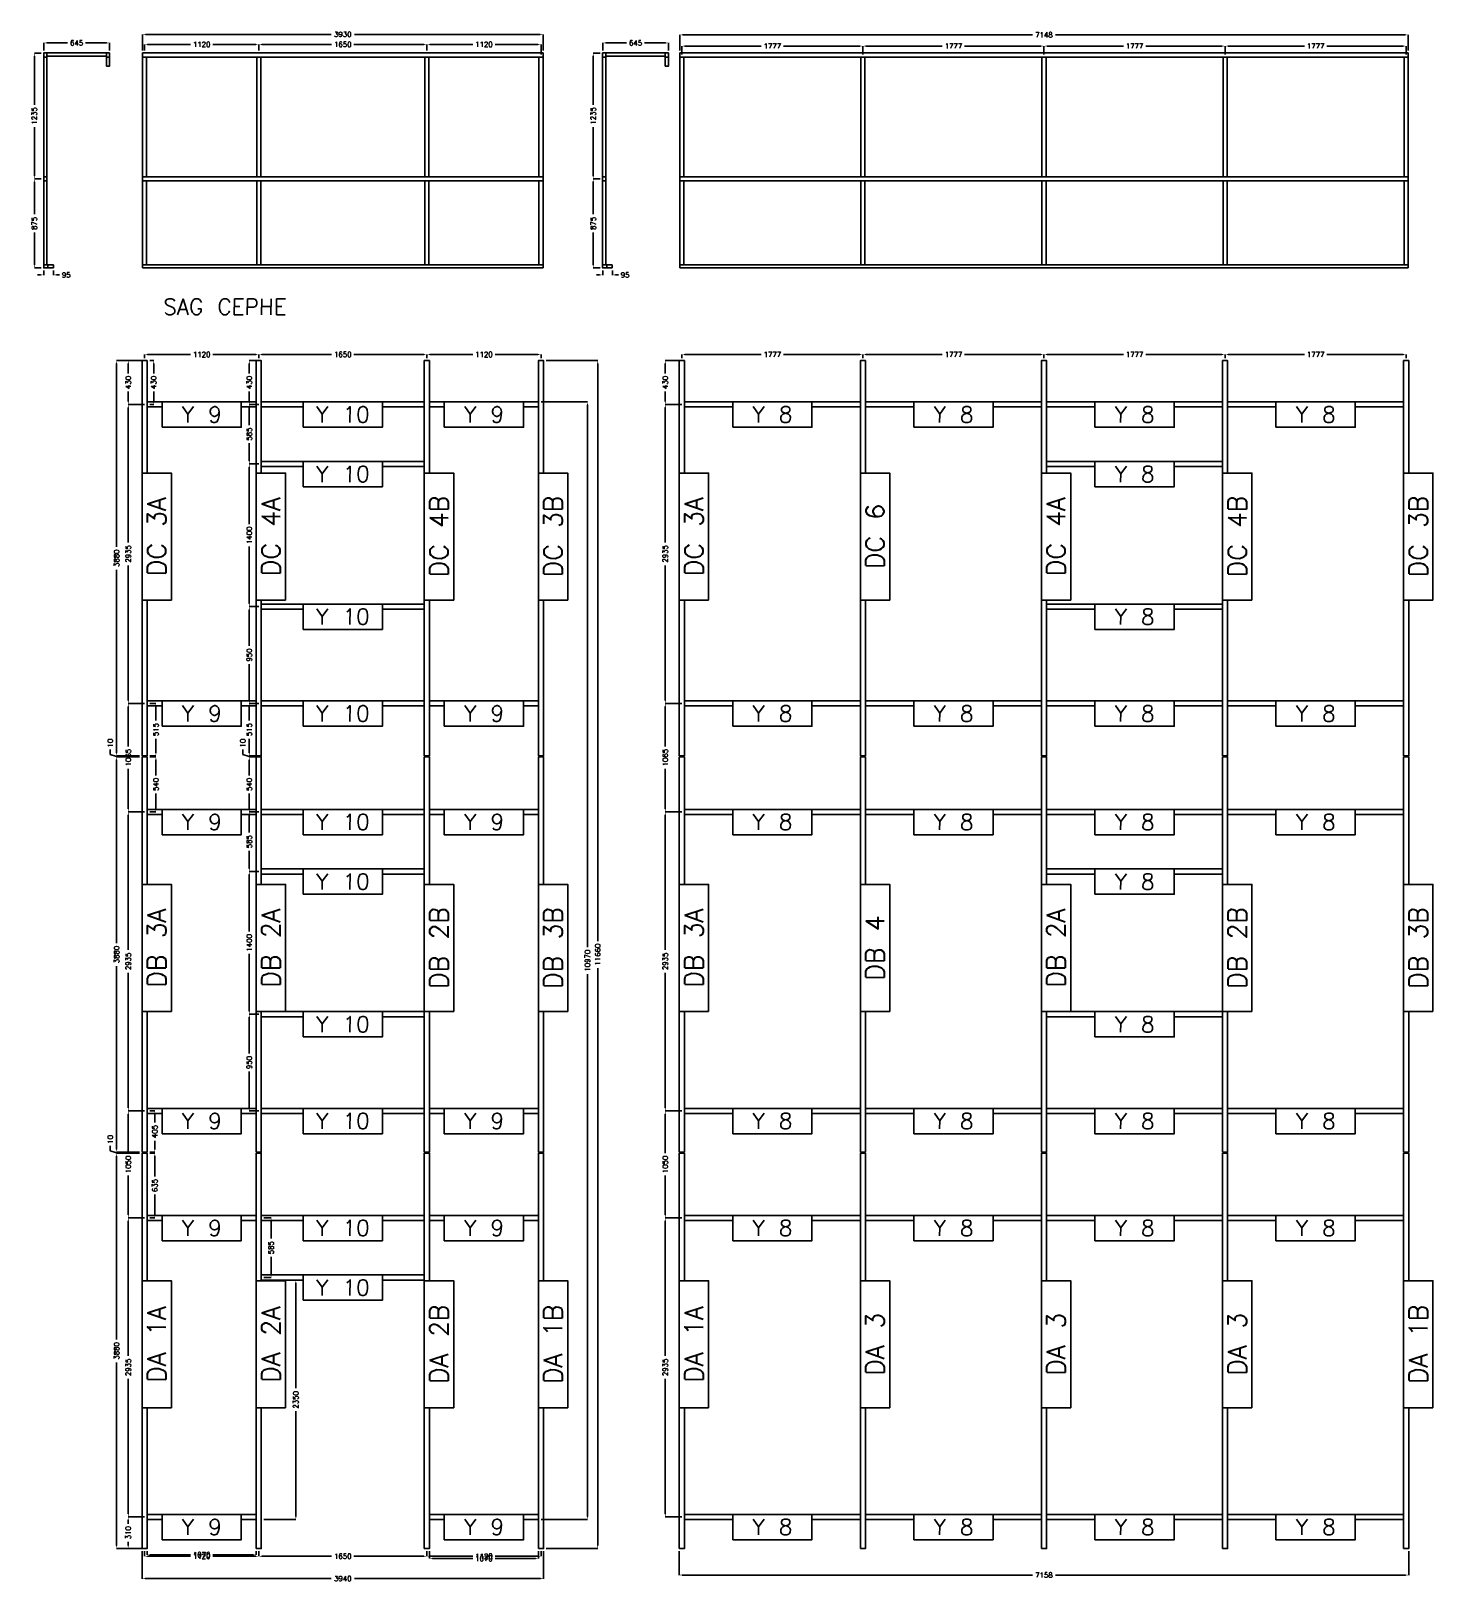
# Model space of a CAD drawing. Header units: millimetres. Extents: x -33420 to 34864, y -1491 to 37154.
# Drawn here: x -33420 to -19663, y 6058 to 21281 of the extents above; entities that cross this region are included whole.
import ezdxf

# ---------------------------------------------------------------- set-up
doc = ezdxf.new("R2010")
doc.units = ezdxf.units.MM
doc.layers.add('- ÖLÇÜ', color=7, linetype='Continuous', lineweight=9)
for name, color, linetype in [('--- KODLAMA', 7, 'Continuous'), ('--- PROF. DÜŞEY', 7, 'Continuous'), ('--- PROF. YATAY', 7, 'Continuous'), ('KOMP. KONSTR.', 12, 'Continuous')]:
    doc.layers.add(name, color=color, linetype=linetype)
doc.styles.add('RomanS', font='romans.shx')
doc.styles.add('STL', font='txt.shx', dxfattribs={"oblique": 1})
doc.dimstyles.new('KOMP-ÖLÇÜ', dxfattribs={"dimtxt": 50, "dimasz": 30, "dimexe": 0.18, "dimexo": 25, "dimgap": 25, "dimtad": 0, "dimdec": 0, "dimzin": 0, "dimdsep": 46, "dimtxsty": 'RomanS', "dimcen": 0.09, "dimclrt": 256, "dimadec": 0, "dimazin": 0, "dimtfac": 1, "dimtdec": 0, "dimtofl": 0, "dimtmove": 0, "dimatfit": 3, "dimfxl": 1, "dimtolj": 1, "dimtzin": 0, "dimarcsym": 0})

msp = doc.modelspace()

# ---------------------------------------------------------------- texts
at = {"layer": '--- KODLAMA', "linetype": 'Continuous', "insert": (-31517.83, 18574.12), "char_height": 155.482, "width": 1550.1546, "attachment_point": 5, "style": 'STL', "bg_fill": 3, "box_fill_scale": 1.3, "bg_fill_color": 256, "bg_fill_transparency": 0}
msp.add_mtext('SAG CEPHE ', dxfattribs=at)

# ---------------------------------------------------------------- blocks, each defined once
blk = doc.blocks.new('*D52')
at = {"layer": '- ÖLÇÜ', "color": 0, "linetype": 'Continuous', "lineweight": -2, "transparency": 16777216}
for p, q in [((-32305, 18071), (-32305, 18106)), ((-32275, 18106), (-31855, 18106)), ((-31215, 18106), (-31636, 18106)), ((-31185, 18071), (-31185, 18106))]:
    blk.add_line(p, q, dxfattribs=at)
at = {"layer": '- ÖLÇÜ', "color": 0, "linetype": 'Continuous', "transparency": 16777216}
for points in [[(-32275, 18111), (-32275, 18101), (-32305, 18106)], [(-31215, 18111), (-31215, 18101), (-31185, 18106)]]:
    blk.add_solid(points, dxfattribs=at)
at = {"layer": 'Defpoints', "color": 0, "linetype": 'Continuous', "transparency": 16777216}
for p in [(-32305, 18046), (-31185, 18106), (-31185, 18046)]:
    blk.add_point(p, dxfattribs=at)
at = {"layer": '- ÖLÇÜ', "linetype": 'Continuous', "transparency": 16777216, "insert": (-31745, 18106), "char_height": 50, "attachment_point": 5, "style": 'RomanS'}
blk.add_mtext('\\A1;1120', dxfattribs=at)
blk = doc.blocks.new('*D53')
at = {"layer": '- ÖLÇÜ', "color": 0, "linetype": 'Continuous', "lineweight": -2, "transparency": 16777216}
for p, q in [((-31185, 18071), (-31185, 18106)), ((-31155, 18106), (-30470, 18106)), ((-29565, 18106), (-30251, 18106)), ((-29535, 18071), (-29535, 18106))]:
    blk.add_line(p, q, dxfattribs=at)
at = {"layer": '- ÖLÇÜ', "color": 0, "linetype": 'Continuous', "transparency": 16777216}
for points in [[(-31155, 18111), (-31155, 18101), (-31185, 18106)], [(-29565, 18111), (-29565, 18101), (-29535, 18106)]]:
    blk.add_solid(points, dxfattribs=at)
at = {"layer": 'Defpoints', "color": 0, "linetype": 'Continuous', "transparency": 16777216}
for p in [(-31185, 18046), (-29535, 18106), (-29535, 18046)]:
    blk.add_point(p, dxfattribs=at)
at = {"layer": '- ÖLÇÜ', "linetype": 'Continuous', "transparency": 16777216, "insert": (-30360, 18106), "char_height": 50, "attachment_point": 5, "style": 'RomanS'}
blk.add_mtext('\\A1;1650', dxfattribs=at)
blk = doc.blocks.new('*D54')
at = {"layer": '- ÖLÇÜ', "color": 0, "linetype": 'Continuous', "lineweight": -2, "transparency": 16777216}
for p, q in [((-29535, 18071), (-29535, 18106)), ((-29505, 18106), (-29085, 18106)), ((-28445, 18106), (-28866, 18106)), ((-28415, 18071), (-28415, 18106))]:
    blk.add_line(p, q, dxfattribs=at)
at = {"layer": '- ÖLÇÜ', "color": 0, "linetype": 'Continuous', "transparency": 16777216}
for points in [[(-29505, 18111), (-29505, 18101), (-29535, 18106)], [(-28445, 18111), (-28445, 18101), (-28415, 18106)]]:
    blk.add_solid(points, dxfattribs=at)
at = {"layer": 'Defpoints', "color": 0, "linetype": 'Continuous', "transparency": 16777216}
for p in [(-29535, 18046), (-28415, 18106), (-28415, 18046)]:
    blk.add_point(p, dxfattribs=at)
at = {"layer": '- ÖLÇÜ', "linetype": 'Continuous', "transparency": 16777216, "insert": (-28975, 18106), "char_height": 50, "attachment_point": 5, "style": 'RomanS'}
blk.add_mtext('\\A1;1120', dxfattribs=at)
blk = doc.blocks.new('*D55')
at = {"layer": '- ÖLÇÜ', "color": 0, "linetype": 'Continuous', "lineweight": -2, "transparency": 16777216}
for p, q in [((-27034, 18071), (-27034, 18106)), ((-27004, 18106), (-26255, 18106)), ((-25287, 18106), (-26036, 18106)), ((-25257, 18071), (-25257, 18106))]:
    blk.add_line(p, q, dxfattribs=at)
at = {"layer": '- ÖLÇÜ', "color": 0, "linetype": 'Continuous', "transparency": 16777216}
for points in [[(-27004, 18111), (-27004, 18101), (-27034, 18106)], [(-25287, 18111), (-25287, 18101), (-25257, 18106)]]:
    blk.add_solid(points, dxfattribs=at)
at = {"layer": 'Defpoints', "color": 0, "linetype": 'Continuous', "transparency": 16777216}
for p in [(-27034, 18046), (-25257, 18106), (-25257, 18046)]:
    blk.add_point(p, dxfattribs=at)
at = {"layer": '- ÖLÇÜ', "linetype": 'Continuous', "transparency": 16777216, "insert": (-26145, 18106), "char_height": 50, "attachment_point": 5, "style": 'RomanS'}
blk.add_mtext('\\A1;1777', dxfattribs=at)
blk = doc.blocks.new('*D56')
at = {"layer": '- ÖLÇÜ', "color": 0, "linetype": 'Continuous', "lineweight": -2, "transparency": 16777216}
for p, q in [((-25257, 18071), (-25257, 18106)), ((-25227, 18106), (-24478, 18106)), ((-23510, 18106), (-24259, 18106)), ((-23480, 18071), (-23480, 18106))]:
    blk.add_line(p, q, dxfattribs=at)
at = {"layer": '- ÖLÇÜ', "color": 0, "linetype": 'Continuous', "transparency": 16777216}
for points in [[(-25227, 18111), (-25227, 18101), (-25257, 18106)], [(-23510, 18111), (-23510, 18101), (-23480, 18106)]]:
    blk.add_solid(points, dxfattribs=at)
at = {"layer": 'Defpoints', "color": 0, "linetype": 'Continuous', "transparency": 16777216}
for p in [(-25257, 18046), (-23480, 18106), (-23480, 18046)]:
    blk.add_point(p, dxfattribs=at)
at = {"layer": '- ÖLÇÜ', "linetype": 'Continuous', "transparency": 16777216, "insert": (-24368, 18106), "char_height": 50, "attachment_point": 5, "style": 'RomanS'}
blk.add_mtext('\\A1;1777', dxfattribs=at)
blk = doc.blocks.new('*D57')
at = {"layer": '- ÖLÇÜ', "color": 0, "linetype": 'Continuous', "lineweight": -2, "transparency": 16777216}
for p, q in [((-23480, 18071), (-23480, 18106)), ((-23450, 18106), (-22701, 18106)), ((-21733, 18106), (-22482, 18106)), ((-21703, 18071), (-21703, 18106))]:
    blk.add_line(p, q, dxfattribs=at)
at = {"layer": '- ÖLÇÜ', "color": 0, "linetype": 'Continuous', "transparency": 16777216}
for points in [[(-23450, 18111), (-23450, 18101), (-23480, 18106)], [(-21733, 18111), (-21733, 18101), (-21703, 18106)]]:
    blk.add_solid(points, dxfattribs=at)
at = {"layer": 'Defpoints', "color": 0, "linetype": 'Continuous', "transparency": 16777216}
for p in [(-23480, 18046), (-21703, 18106), (-21703, 18046)]:
    blk.add_point(p, dxfattribs=at)
at = {"layer": '- ÖLÇÜ', "linetype": 'Continuous', "transparency": 16777216, "insert": (-22591, 18106), "char_height": 50, "attachment_point": 5, "style": 'RomanS'}
blk.add_mtext('\\A1;1777', dxfattribs=at)
blk = doc.blocks.new('*D58')
at = {"layer": '- ÖLÇÜ', "color": 0, "linetype": 'Continuous', "lineweight": -2, "transparency": 16777216}
for p, q in [((-21703, 18071), (-21703, 18106)), ((-21673, 18106), (-20924, 18106)), ((-19956, 18106), (-20705, 18106)), ((-19926, 18071), (-19926, 18106))]:
    blk.add_line(p, q, dxfattribs=at)
at = {"layer": '- ÖLÇÜ', "color": 0, "linetype": 'Continuous', "transparency": 16777216}
for points in [[(-21673, 18111), (-21673, 18101), (-21703, 18106)], [(-19956, 18111), (-19956, 18101), (-19926, 18106)]]:
    blk.add_solid(points, dxfattribs=at)
at = {"layer": 'Defpoints', "color": 0, "linetype": 'Continuous', "transparency": 16777216}
for p in [(-21703, 18046), (-19926, 18106), (-19926, 18046)]:
    blk.add_point(p, dxfattribs=at)
at = {"layer": '- ÖLÇÜ', "linetype": 'Continuous', "transparency": 16777216, "insert": (-20814, 18106), "char_height": 50, "attachment_point": 5, "style": 'RomanS'}
blk.add_mtext('\\A1;1777', dxfattribs=at)
blk = doc.blocks.new('*D64')
at = {"layer": '- ÖLÇÜ', "color": 0, "linetype": 'Continuous', "lineweight": -2, "transparency": 16777216}
for p, q in [((-32305, 9631), (-32465, 9631)), ((-32465, 9601), (-32465, 8277)), ((-32465, 6726), (-32465, 8051)), ((-32305, 6696), (-32465, 6696))]:
    blk.add_line(p, q, dxfattribs=at)
at = {"layer": '- ÖLÇÜ', "color": 0, "linetype": 'Continuous', "transparency": 16777216}
for points in [[(-32470, 9601), (-32460, 9601), (-32465, 9631)], [(-32470, 6726), (-32460, 6726), (-32465, 6696)]]:
    blk.add_solid(points, dxfattribs=at)
at = {"layer": 'Defpoints', "color": 0, "linetype": 'Continuous', "transparency": 16777216}
for p in [(-32465, 9631), (-32280, 9631), (-32280, 6696)]:
    blk.add_point(p, dxfattribs=at)
at = {"layer": '- ÖLÇÜ', "linetype": 'Continuous', "transparency": 16777216, "insert": (-32465, 8164), "char_height": 50, "attachment_point": 5, "rotation": 90, "style": 'RomanS'}
blk.add_mtext('\\A1;2935', dxfattribs=at)
blk = doc.blocks.new('*D65')
at = {"layer": '- ÖLÇÜ', "color": 0, "linetype": 'Continuous', "lineweight": -2, "transparency": 16777216}
for p, q in [((-32305, 10681), (-32465, 10681)), ((-32465, 10651), (-32465, 10266)), ((-32465, 9661), (-32465, 10047)), ((-32305, 9631), (-32465, 9631))]:
    blk.add_line(p, q, dxfattribs=at)
at = {"layer": '- ÖLÇÜ', "color": 0, "linetype": 'Continuous', "transparency": 16777216}
for points in [[(-32470, 10651), (-32460, 10651), (-32465, 10681)], [(-32470, 9661), (-32460, 9661), (-32465, 9631)]]:
    blk.add_solid(points, dxfattribs=at)
at = {"layer": 'Defpoints', "color": 0, "linetype": 'Continuous', "transparency": 16777216}
for p in [(-32465, 10681), (-32280, 10681), (-32280, 9631)]:
    blk.add_point(p, dxfattribs=at)
at = {"layer": '- ÖLÇÜ', "linetype": 'Continuous', "transparency": 16777216, "insert": (-32465, 10156), "char_height": 50, "attachment_point": 5, "rotation": 90, "style": 'RomanS'}
blk.add_mtext('\\A1;1050', dxfattribs=at)
blk = doc.blocks.new('*D66')
at = {"layer": '- ÖLÇÜ', "color": 0, "linetype": 'Continuous', "lineweight": -2, "transparency": 16777216}
for p, q in [((-32305, 13616), (-32465, 13616)), ((-32465, 13586), (-32465, 12262)), ((-32465, 10711), (-32465, 12036)), ((-32305, 10681), (-32465, 10681))]:
    blk.add_line(p, q, dxfattribs=at)
at = {"layer": '- ÖLÇÜ', "color": 0, "linetype": 'Continuous', "transparency": 16777216}
for points in [[(-32470, 13586), (-32460, 13586), (-32465, 13616)], [(-32470, 10711), (-32460, 10711), (-32465, 10681)]]:
    blk.add_solid(points, dxfattribs=at)
at = {"layer": 'Defpoints', "color": 0, "linetype": 'Continuous', "transparency": 16777216}
for p in [(-32465, 13616), (-32280, 13616), (-32280, 10681)]:
    blk.add_point(p, dxfattribs=at)
at = {"layer": '- ÖLÇÜ', "linetype": 'Continuous', "transparency": 16777216, "insert": (-32465, 12149), "char_height": 50, "attachment_point": 5, "rotation": 90, "style": 'RomanS'}
blk.add_mtext('\\A1;2935', dxfattribs=at)
blk = doc.blocks.new('*D67')
at = {"layer": '- ÖLÇÜ', "color": 0, "linetype": 'Continuous', "lineweight": -2, "transparency": 16777216}
for p, q in [((-32305, 14681), (-32465, 14681)), ((-32465, 14651), (-32465, 14258)), ((-32465, 13646), (-32465, 14039)), ((-32305, 13616), (-32465, 13616))]:
    blk.add_line(p, q, dxfattribs=at)
at = {"layer": '- ÖLÇÜ', "color": 0, "linetype": 'Continuous', "transparency": 16777216}
for points in [[(-32470, 14651), (-32460, 14651), (-32465, 14681)], [(-32470, 13646), (-32460, 13646), (-32465, 13616)]]:
    blk.add_solid(points, dxfattribs=at)
at = {"layer": 'Defpoints', "color": 0, "linetype": 'Continuous', "transparency": 16777216}
for p in [(-32465, 14681), (-32280, 14681), (-32280, 13616)]:
    blk.add_point(p, dxfattribs=at)
at = {"layer": '- ÖLÇÜ', "linetype": 'Continuous', "transparency": 16777216, "insert": (-32465, 14149), "char_height": 50, "attachment_point": 5, "rotation": 90, "style": 'RomanS'}
blk.add_mtext('\\A1;1065', dxfattribs=at)
blk = doc.blocks.new('*D68')
at = {"layer": '- ÖLÇÜ', "color": 0, "linetype": 'Continuous', "lineweight": -2, "transparency": 16777216}
for p, q in [((-32305, 17616), (-32465, 17616)), ((-32465, 17586), (-32465, 16262)), ((-32465, 14711), (-32465, 16036)), ((-32305, 14681), (-32465, 14681))]:
    blk.add_line(p, q, dxfattribs=at)
at = {"layer": '- ÖLÇÜ', "color": 0, "linetype": 'Continuous', "transparency": 16777216}
for points in [[(-32470, 17586), (-32460, 17586), (-32465, 17616)], [(-32470, 14711), (-32460, 14711), (-32465, 14681)]]:
    blk.add_solid(points, dxfattribs=at)
at = {"layer": 'Defpoints', "color": 0, "linetype": 'Continuous', "transparency": 16777216}
for p in [(-32465, 17616), (-32280, 17616), (-32280, 14681)]:
    blk.add_point(p, dxfattribs=at)
at = {"layer": '- ÖLÇÜ', "linetype": 'Continuous', "transparency": 16777216, "insert": (-32465, 16149), "char_height": 50, "attachment_point": 5, "rotation": 90, "style": 'RomanS'}
blk.add_mtext('\\A1;2935', dxfattribs=at)
blk = doc.blocks.new('*D69')
at = {"layer": '- ÖLÇÜ', "color": 0, "linetype": 'Continuous', "lineweight": -2, "transparency": 16777216}
for p, q in [((-32305, 18046), (-32465, 18046)), ((-32465, 18016), (-32465, 17920)), ((-32465, 17646), (-32465, 17742)), ((-32305, 17616), (-32465, 17616))]:
    blk.add_line(p, q, dxfattribs=at)
at = {"layer": '- ÖLÇÜ', "color": 0, "linetype": 'Continuous', "transparency": 16777216}
for points in [[(-32470, 18016), (-32460, 18016), (-32465, 18046)], [(-32470, 17646), (-32460, 17646), (-32465, 17616)]]:
    blk.add_solid(points, dxfattribs=at)
at = {"layer": 'Defpoints', "color": 0, "linetype": 'Continuous', "transparency": 16777216}
for p in [(-32465, 18046), (-32280, 18046), (-32280, 17616)]:
    blk.add_point(p, dxfattribs=at)
at = {"layer": '- ÖLÇÜ', "linetype": 'Continuous', "transparency": 16777216, "insert": (-32465, 17831), "char_height": 50, "attachment_point": 5, "rotation": 90, "style": 'RomanS'}
blk.add_mtext('\\A1;430', dxfattribs=at)
blk = doc.blocks.new('*D70')
at = {"layer": '- ÖLÇÜ', "color": 0, "linetype": 'Continuous', "lineweight": -2, "transparency": 16777216}
for p, q in [((-27034, 9631), (-27197, 9631)), ((-27196, 9601), (-27196, 8277)), ((-27196, 6726), (-27196, 8051)), ((-27034, 6696), (-27197, 6696))]:
    blk.add_line(p, q, dxfattribs=at)
at = {"layer": '- ÖLÇÜ', "color": 0, "linetype": 'Continuous', "transparency": 16777216}
for points in [[(-27201, 9601), (-27191, 9601), (-27196, 9631)], [(-27201, 6726), (-27191, 6726), (-27196, 6696)]]:
    blk.add_solid(points, dxfattribs=at)
at = {"layer": 'Defpoints', "color": 0, "linetype": 'Continuous', "transparency": 16777216}
for p in [(-27196, 9631), (-27009, 9631), (-27009, 6696)]:
    blk.add_point(p, dxfattribs=at)
at = {"layer": '- ÖLÇÜ', "linetype": 'Continuous', "transparency": 16777216, "insert": (-27196, 8164), "char_height": 50, "attachment_point": 5, "rotation": 90, "style": 'RomanS'}
blk.add_mtext('\\A1;2935', dxfattribs=at)
blk = doc.blocks.new('*D71')
at = {"layer": '- ÖLÇÜ', "color": 0, "linetype": 'Continuous', "lineweight": -2, "transparency": 16777216}
for p, q in [((-27034, 10681), (-27197, 10681)), ((-27196, 10651), (-27196, 10266)), ((-27196, 9661), (-27196, 10047)), ((-27034, 9631), (-27197, 9631))]:
    blk.add_line(p, q, dxfattribs=at)
at = {"layer": '- ÖLÇÜ', "color": 0, "linetype": 'Continuous', "transparency": 16777216}
for points in [[(-27201, 10651), (-27191, 10651), (-27196, 10681)], [(-27201, 9661), (-27191, 9661), (-27196, 9631)]]:
    blk.add_solid(points, dxfattribs=at)
at = {"layer": 'Defpoints', "color": 0, "linetype": 'Continuous', "transparency": 16777216}
for p in [(-27196, 10681), (-27009, 10681), (-27009, 9631)]:
    blk.add_point(p, dxfattribs=at)
at = {"layer": '- ÖLÇÜ', "linetype": 'Continuous', "transparency": 16777216, "insert": (-27196, 10156), "char_height": 50, "attachment_point": 5, "rotation": 90, "style": 'RomanS'}
blk.add_mtext('\\A1;1050', dxfattribs=at)
blk = doc.blocks.new('*D72')
at = {"layer": '- ÖLÇÜ', "color": 0, "linetype": 'Continuous', "lineweight": -2, "transparency": 16777216}
for p, q in [((-27034, 13616), (-27197, 13616)), ((-27196, 13586), (-27196, 12262)), ((-27196, 10711), (-27196, 12036)), ((-27034, 10681), (-27197, 10681))]:
    blk.add_line(p, q, dxfattribs=at)
at = {"layer": '- ÖLÇÜ', "color": 0, "linetype": 'Continuous', "transparency": 16777216}
for points in [[(-27201, 13586), (-27191, 13586), (-27196, 13616)], [(-27201, 10711), (-27191, 10711), (-27196, 10681)]]:
    blk.add_solid(points, dxfattribs=at)
at = {"layer": 'Defpoints', "color": 0, "linetype": 'Continuous', "transparency": 16777216}
for p in [(-27196, 13616), (-27009, 13616), (-27009, 10681)]:
    blk.add_point(p, dxfattribs=at)
at = {"layer": '- ÖLÇÜ', "linetype": 'Continuous', "transparency": 16777216, "insert": (-27196, 12149), "char_height": 50, "attachment_point": 5, "rotation": 90, "style": 'RomanS'}
blk.add_mtext('\\A1;2935', dxfattribs=at)
blk = doc.blocks.new('*D73')
at = {"layer": '- ÖLÇÜ', "color": 0, "linetype": 'Continuous', "lineweight": -2, "transparency": 16777216}
for p, q in [((-27034, 14681), (-27197, 14681)), ((-27196, 14651), (-27196, 14258)), ((-27196, 13646), (-27196, 14039)), ((-27034, 13616), (-27197, 13616))]:
    blk.add_line(p, q, dxfattribs=at)
at = {"layer": '- ÖLÇÜ', "color": 0, "linetype": 'Continuous', "transparency": 16777216}
for points in [[(-27201, 14651), (-27191, 14651), (-27196, 14681)], [(-27201, 13646), (-27191, 13646), (-27196, 13616)]]:
    blk.add_solid(points, dxfattribs=at)
at = {"layer": 'Defpoints', "color": 0, "linetype": 'Continuous', "transparency": 16777216}
for p in [(-27196, 14681), (-27009, 14681), (-27009, 13616)]:
    blk.add_point(p, dxfattribs=at)
at = {"layer": '- ÖLÇÜ', "linetype": 'Continuous', "transparency": 16777216, "insert": (-27196, 14149), "char_height": 50, "attachment_point": 5, "rotation": 90, "style": 'RomanS'}
blk.add_mtext('\\A1;1065', dxfattribs=at)
blk = doc.blocks.new('*D74')
at = {"layer": '- ÖLÇÜ', "color": 0, "linetype": 'Continuous', "lineweight": -2, "transparency": 16777216}
for p, q in [((-27034, 17616), (-27197, 17616)), ((-27196, 17586), (-27196, 16262)), ((-27196, 14711), (-27196, 16036)), ((-27034, 14681), (-27197, 14681))]:
    blk.add_line(p, q, dxfattribs=at)
at = {"layer": '- ÖLÇÜ', "color": 0, "linetype": 'Continuous', "transparency": 16777216}
for points in [[(-27201, 17586), (-27191, 17586), (-27196, 17616)], [(-27201, 14711), (-27191, 14711), (-27196, 14681)]]:
    blk.add_solid(points, dxfattribs=at)
at = {"layer": 'Defpoints', "color": 0, "linetype": 'Continuous', "transparency": 16777216}
for p in [(-27196, 17616), (-27009, 17616), (-27009, 14681)]:
    blk.add_point(p, dxfattribs=at)
at = {"layer": '- ÖLÇÜ', "linetype": 'Continuous', "transparency": 16777216, "insert": (-27196, 16149), "char_height": 50, "attachment_point": 5, "rotation": 90, "style": 'RomanS'}
blk.add_mtext('\\A1;2935', dxfattribs=at)
blk = doc.blocks.new('*D75')
at = {"layer": '- ÖLÇÜ', "color": 0, "linetype": 'Continuous', "lineweight": -2, "transparency": 16777216}
for p, q in [((-27034, 18046), (-27197, 18046)), ((-27196, 18016), (-27196, 17920)), ((-27196, 17646), (-27196, 17742)), ((-27034, 17616), (-27197, 17616))]:
    blk.add_line(p, q, dxfattribs=at)
at = {"layer": '- ÖLÇÜ', "color": 0, "linetype": 'Continuous', "transparency": 16777216}
for points in [[(-27201, 18016), (-27191, 18016), (-27196, 18046)], [(-27201, 17646), (-27191, 17646), (-27196, 17616)]]:
    blk.add_solid(points, dxfattribs=at)
at = {"layer": 'Defpoints', "color": 0, "linetype": 'Continuous', "transparency": 16777216}
for p in [(-27196, 18046), (-27009, 18046), (-27009, 17616)]:
    blk.add_point(p, dxfattribs=at)
at = {"layer": '- ÖLÇÜ', "linetype": 'Continuous', "transparency": 16777216, "insert": (-27196, 17831), "char_height": 50, "attachment_point": 5, "rotation": 90, "style": 'RomanS'}
blk.add_mtext('\\A1;430', dxfattribs=at)
blk = doc.blocks.new('*D8')
at = {"layer": '- ÖLÇÜ', "color": 0, "linetype": 'Continuous', "lineweight": -2, "transparency": 16777216}
for p, q in [((-32355, 18046), (-32580, 18046)), ((-32580, 18016), (-32580, 16219)), ((-32580, 14196), (-32580, 15993)), ((-32355, 14166), (-32580, 14166))]:
    blk.add_line(p, q, dxfattribs=at)
at = {"layer": '- ÖLÇÜ', "color": 0, "linetype": 'Continuous', "transparency": 16777216}
for points in [[(-32585, 18016), (-32575, 18016), (-32580, 18046)], [(-32585, 14196), (-32575, 14196), (-32580, 14166)]]:
    blk.add_solid(points, dxfattribs=at)
at = {"layer": 'Defpoints', "color": 0, "linetype": 'Continuous', "transparency": 16777216}
for p in [(-32580, 18046), (-32330, 18046), (-32330, 14166)]:
    blk.add_point(p, dxfattribs=at)
at = {"layer": '- ÖLÇÜ', "linetype": 'Continuous', "transparency": 16777216, "insert": (-32580, 16106), "char_height": 50, "attachment_point": 5, "rotation": 90, "style": 'RomanS'}
blk.add_mtext('\\A1;3880', dxfattribs=at)
blk = doc.blocks.new('*D266')
at = {"layer": '- ÖLÇÜ', "color": 0, "linetype": 'Continuous', "lineweight": -2, "transparency": 16777216}
for p, q in [((-32255, 10681), (-32204, 10681)), ((-32205, 10651), (-32205, 10568)), ((-32205, 10306), (-32205, 10389)), ((-32255, 10276), (-32204, 10276))]:
    blk.add_line(p, q, dxfattribs=at)
at = {"layer": '- ÖLÇÜ', "color": 0, "linetype": 'Continuous', "transparency": 16777216}
for points in [[(-32210, 10651), (-32200, 10651), (-32205, 10681)], [(-32210, 10306), (-32200, 10306), (-32205, 10276)]]:
    blk.add_solid(points, dxfattribs=at)
at = {"layer": 'Defpoints', "color": 0, "linetype": 'Continuous', "transparency": 16777216}
for p in [(-32280, 10681), (-32205, 10681), (-32280, 10276)]:
    blk.add_point(p, dxfattribs=at)
at = {"layer": '- ÖLÇÜ', "linetype": 'Continuous', "transparency": 16777216, "insert": (-32205, 10479), "char_height": 50, "attachment_point": 5, "rotation": 90, "style": 'RomanS'}
blk.add_mtext('\\A1;405', dxfattribs=at)
blk = doc.blocks.new('*D267')
at = {"layer": '- ÖLÇÜ', "color": 0, "linetype": 'Continuous', "lineweight": -2, "transparency": 16777216}
for p, q in [((-32255, 10266), (-32204, 10266)), ((-32205, 10236), (-32205, 10037)), ((-32205, 9661), (-32205, 9861)), ((-32255, 9631), (-32204, 9631))]:
    blk.add_line(p, q, dxfattribs=at)
at = {"layer": '- ÖLÇÜ', "color": 0, "linetype": 'Continuous', "transparency": 16777216}
for points in [[(-32210, 10236), (-32200, 10236), (-32205, 10266)], [(-32210, 9661), (-32200, 9661), (-32205, 9631)]]:
    blk.add_solid(points, dxfattribs=at)
at = {"layer": 'Defpoints', "color": 0, "linetype": 'Continuous', "transparency": 16777216}
for p in [(-32280, 10266), (-32205, 10266), (-32280, 9631)]:
    blk.add_point(p, dxfattribs=at)
at = {"layer": '- ÖLÇÜ', "linetype": 'Continuous', "transparency": 16777216, "insert": (-32205, 9949), "char_height": 50, "attachment_point": 5, "rotation": 90, "style": 'RomanS'}
blk.add_mtext('\\A1;635', dxfattribs=at)
blk = doc.blocks.new('*D268')
at = {"layer": '- ÖLÇÜ', "color": 0, "linetype": 'Continuous', "lineweight": -2, "transparency": 16777216}
for p, q in [((-32255, 14156), (-32194, 14156)), ((-32194, 14126), (-32194, 13975)), ((-32194, 13646), (-32194, 13797)), ((-32255, 13616), (-32194, 13616))]:
    blk.add_line(p, q, dxfattribs=at)
at = {"layer": '- ÖLÇÜ', "color": 0, "linetype": 'Continuous', "transparency": 16777216}
for points in [[(-32199, 14126), (-32189, 14126), (-32194, 14156)], [(-32199, 13646), (-32189, 13646), (-32194, 13616)]]:
    blk.add_solid(points, dxfattribs=at)
at = {"layer": 'Defpoints', "color": 0, "linetype": 'Continuous', "transparency": 16777216}
for p in [(-32280, 14156), (-32280, 13616), (-32194, 13616)]:
    blk.add_point(p, dxfattribs=at)
at = {"layer": '- ÖLÇÜ', "linetype": 'Continuous', "transparency": 16777216, "insert": (-32194, 13886), "char_height": 50, "attachment_point": 5, "rotation": 90, "style": 'RomanS'}
blk.add_mtext('\\A1;540', dxfattribs=at)
blk = doc.blocks.new('*D269')
at = {"layer": '- ÖLÇÜ', "color": 0, "linetype": 'Continuous', "lineweight": -2, "transparency": 16777216}
for p, q in [((-32255, 14681), (-32194, 14681)), ((-32194, 14651), (-32194, 14513)), ((-32194, 14196), (-32194, 14334)), ((-32255, 14166), (-32194, 14166))]:
    blk.add_line(p, q, dxfattribs=at)
at = {"layer": '- ÖLÇÜ', "color": 0, "linetype": 'Continuous', "transparency": 16777216}
for points in [[(-32199, 14651), (-32189, 14651), (-32194, 14681)], [(-32199, 14196), (-32189, 14196), (-32194, 14166)]]:
    blk.add_solid(points, dxfattribs=at)
at = {"layer": 'Defpoints', "color": 0, "linetype": 'Continuous', "transparency": 16777216}
for p in [(-32280, 14681), (-32194, 14681), (-32280, 14166)]:
    blk.add_point(p, dxfattribs=at)
at = {"layer": '- ÖLÇÜ', "linetype": 'Continuous', "transparency": 16777216, "insert": (-32194, 14424), "char_height": 50, "attachment_point": 5, "rotation": 90, "style": 'RomanS'}
blk.add_mtext('\\A1;515', dxfattribs=at)
blk = doc.blocks.new('*D11')
at = {"layer": '- ÖLÇÜ', "color": 0, "linetype": 'Continuous', "lineweight": -2, "transparency": 16777216}
for p, q in [((-32255, 18046), (-32216, 18046)), ((-32216, 18016), (-32216, 17920)), ((-32216, 17646), (-32216, 17742)), ((-32255, 17616), (-32216, 17616))]:
    blk.add_line(p, q, dxfattribs=at)
at = {"layer": '- ÖLÇÜ', "color": 0, "linetype": 'Continuous', "transparency": 16777216}
for points in [[(-32221, 18016), (-32211, 18016), (-32216, 18046)], [(-32221, 17646), (-32211, 17646), (-32216, 17616)]]:
    blk.add_solid(points, dxfattribs=at)
at = {"layer": 'Defpoints', "color": 0, "linetype": 'Continuous', "transparency": 16777216}
for p in [(-32280, 18046), (-32216, 18046), (-32280, 17616)]:
    blk.add_point(p, dxfattribs=at)
at = {"layer": '- ÖLÇÜ', "linetype": 'Continuous', "transparency": 16777216, "insert": (-32216, 17831), "char_height": 50, "attachment_point": 5, "rotation": 90, "style": 'RomanS'}
blk.add_mtext('\\A1;430', dxfattribs=at)
blk = doc.blocks.new('*D270')
at = {"layer": '- ÖLÇÜ', "color": 0, "linetype": 'Continuous', "lineweight": -2, "transparency": 16777216}
for p, q in [((-32642, 14180), (-32642, 14230)), ((-32580, 14161), (-32642, 14180)), ((-32580, 14196), (-32580, 14226)), ((-32355, 14166), (-32580, 14166)), ((-32580, 14166), (-32580, 14156)), ((-32355, 14156), (-32580, 14156)), ((-32580, 14126), (-32580, 14096))]:
    blk.add_line(p, q, dxfattribs=at)
at = {"layer": '- ÖLÇÜ', "color": 0, "linetype": 'Continuous', "transparency": 16777216}
for points in [[(-32585, 14196), (-32575, 14196), (-32580, 14166)], [(-32585, 14126), (-32575, 14126), (-32580, 14156)]]:
    blk.add_solid(points, dxfattribs=at)
at = {"layer": 'Defpoints', "color": 0, "linetype": 'Continuous', "transparency": 16777216}
for p in [(-32330, 14166), (-32580, 14156), (-32330, 14156)]:
    blk.add_point(p, dxfattribs=at)
at = {"layer": '- ÖLÇÜ', "linetype": 'Continuous', "transparency": 16777216, "insert": (-32642, 14292), "char_height": 50, "attachment_point": 5, "rotation": 90, "style": 'RomanS'}
blk.add_mtext('\\A1;10', dxfattribs=at)
blk = doc.blocks.new('*D271')
at = {"layer": '- ÖLÇÜ', "color": 0, "linetype": 'Continuous', "lineweight": -2, "transparency": 16777216}
for p, q in [((-32355, 14156), (-32580, 14156)), ((-32580, 14126), (-32580, 12329)), ((-32580, 10306), (-32580, 12103)), ((-32355, 10276), (-32580, 10276))]:
    blk.add_line(p, q, dxfattribs=at)
at = {"layer": '- ÖLÇÜ', "color": 0, "linetype": 'Continuous', "transparency": 16777216}
for points in [[(-32585, 14126), (-32575, 14126), (-32580, 14156)], [(-32585, 10306), (-32575, 10306), (-32580, 10276)]]:
    blk.add_solid(points, dxfattribs=at)
at = {"layer": 'Defpoints', "color": 0, "linetype": 'Continuous', "transparency": 16777216}
for p in [(-32330, 14156), (-32580, 10276), (-32330, 10276)]:
    blk.add_point(p, dxfattribs=at)
at = {"layer": '- ÖLÇÜ', "linetype": 'Continuous', "transparency": 16777216, "insert": (-32580, 12216), "char_height": 50, "attachment_point": 5, "rotation": 90, "style": 'RomanS'}
blk.add_mtext('\\A1;3880', dxfattribs=at)
blk = doc.blocks.new('*D272')
at = {"layer": '- ÖLÇÜ', "color": 0, "linetype": 'Continuous', "lineweight": -2, "transparency": 16777216}
for p, q in [((-32642, 10290), (-32642, 10340)), ((-32580, 10271), (-32642, 10290)), ((-32580, 10306), (-32580, 10336)), ((-32355, 10276), (-32580, 10276)), ((-32580, 10276), (-32580, 10266)), ((-32355, 10266), (-32580, 10266)), ((-32580, 10236), (-32580, 10206))]:
    blk.add_line(p, q, dxfattribs=at)
at = {"layer": '- ÖLÇÜ', "color": 0, "linetype": 'Continuous', "transparency": 16777216}
for points in [[(-32585, 10306), (-32575, 10306), (-32580, 10276)], [(-32585, 10236), (-32575, 10236), (-32580, 10266)]]:
    blk.add_solid(points, dxfattribs=at)
at = {"layer": 'Defpoints', "color": 0, "linetype": 'Continuous', "transparency": 16777216}
for p in [(-32580, 10266), (-32330, 10276), (-32330, 10266)]:
    blk.add_point(p, dxfattribs=at)
at = {"layer": '- ÖLÇÜ', "linetype": 'Continuous', "transparency": 16777216, "insert": (-32642, 10402), "char_height": 50, "attachment_point": 5, "rotation": 90, "style": 'RomanS'}
blk.add_mtext('\\A1;10', dxfattribs=at)
blk = doc.blocks.new('*D273')
at = {"layer": '- ÖLÇÜ', "color": 0, "linetype": 'Continuous', "lineweight": -2, "transparency": 16777216}
for p, q in [((-32355, 10266), (-32580, 10266)), ((-32580, 10236), (-32580, 8439)), ((-32580, 6416), (-32580, 8213)), ((-32355, 6386), (-32580, 6386))]:
    blk.add_line(p, q, dxfattribs=at)
at = {"layer": '- ÖLÇÜ', "color": 0, "linetype": 'Continuous', "transparency": 16777216}
for points in [[(-32585, 10236), (-32575, 10236), (-32580, 10266)], [(-32585, 6416), (-32575, 6416), (-32580, 6386)]]:
    blk.add_solid(points, dxfattribs=at)
at = {"layer": 'Defpoints', "color": 0, "linetype": 'Continuous', "transparency": 16777216}
for p in [(-32330, 10266), (-32580, 6386), (-32330, 6386)]:
    blk.add_point(p, dxfattribs=at)
at = {"layer": '- ÖLÇÜ', "linetype": 'Continuous', "transparency": 16777216, "insert": (-32580, 8326), "char_height": 50, "attachment_point": 5, "rotation": 90, "style": 'RomanS'}
blk.add_mtext('\\A1;3880', dxfattribs=at)
blk = doc.blocks.new('*D274')
at = {"layer": '- ÖLÇÜ', "color": 0, "linetype": 'Continuous', "lineweight": -2, "transparency": 16777216}
for p, q in [((-31185, 11631), (-31279, 11631)), ((-31278, 11601), (-31278, 11245)), ((-31278, 10711), (-31278, 11067)), ((-31185, 10681), (-31279, 10681))]:
    blk.add_line(p, q, dxfattribs=at)
at = {"layer": '- ÖLÇÜ', "color": 0, "linetype": 'Continuous', "transparency": 16777216}
for points in [[(-31283, 11601), (-31273, 11601), (-31278, 11631)], [(-31283, 10711), (-31273, 10711), (-31278, 10681)]]:
    blk.add_solid(points, dxfattribs=at)
at = {"layer": 'Defpoints', "color": 0, "linetype": 'Continuous', "transparency": 16777216}
for p in [(-31278, 11631), (-31160, 11631), (-31160, 10681)]:
    blk.add_point(p, dxfattribs=at)
at = {"layer": '- ÖLÇÜ', "linetype": 'Continuous', "transparency": 16777216, "insert": (-31278, 11156), "char_height": 50, "attachment_point": 5, "rotation": 90, "style": 'RomanS'}
blk.add_mtext('\\A1;950', dxfattribs=at)
blk = doc.blocks.new('*D275')
at = {"layer": '- ÖLÇÜ', "color": 0, "linetype": 'Continuous', "lineweight": -2, "transparency": 16777216}
for p, q in [((-31185, 13031), (-31279, 13031)), ((-31278, 13001), (-31278, 12441)), ((-31278, 11661), (-31278, 12222)), ((-31185, 11631), (-31279, 11631))]:
    blk.add_line(p, q, dxfattribs=at)
at = {"layer": '- ÖLÇÜ', "color": 0, "linetype": 'Continuous', "transparency": 16777216}
for points in [[(-31283, 13001), (-31273, 13001), (-31278, 13031)], [(-31283, 11661), (-31273, 11661), (-31278, 11631)]]:
    blk.add_solid(points, dxfattribs=at)
at = {"layer": 'Defpoints', "color": 0, "linetype": 'Continuous', "transparency": 16777216}
for p in [(-31278, 13031), (-31160, 13031), (-31160, 11631)]:
    blk.add_point(p, dxfattribs=at)
at = {"layer": '- ÖLÇÜ', "linetype": 'Continuous', "transparency": 16777216, "insert": (-31278, 12331), "char_height": 50, "attachment_point": 5, "rotation": 90, "style": 'RomanS'}
blk.add_mtext('\\A1;1400', dxfattribs=at)
blk = doc.blocks.new('*D276')
at = {"layer": '- ÖLÇÜ', "color": 0, "linetype": 'Continuous', "lineweight": -2, "transparency": 16777216}
for p, q in [((-31185, 13616), (-31279, 13616)), ((-31278, 13586), (-31278, 13413)), ((-31278, 13061), (-31278, 13234)), ((-31185, 13031), (-31279, 13031))]:
    blk.add_line(p, q, dxfattribs=at)
at = {"layer": '- ÖLÇÜ', "color": 0, "linetype": 'Continuous', "transparency": 16777216}
for points in [[(-31283, 13586), (-31273, 13586), (-31278, 13616)], [(-31283, 13061), (-31273, 13061), (-31278, 13031)]]:
    blk.add_solid(points, dxfattribs=at)
at = {"layer": 'Defpoints', "color": 0, "linetype": 'Continuous', "transparency": 16777216}
for p in [(-31278, 13616), (-31160, 13616), (-31160, 13031)]:
    blk.add_point(p, dxfattribs=at)
at = {"layer": '- ÖLÇÜ', "linetype": 'Continuous', "transparency": 16777216, "insert": (-31278, 13324), "char_height": 50, "attachment_point": 5, "rotation": 90, "style": 'RomanS'}
blk.add_mtext('\\A1;585', dxfattribs=at)
blk = doc.blocks.new('*D277')
at = {"layer": '- ÖLÇÜ', "color": 0, "linetype": 'Continuous', "lineweight": -2, "transparency": 16777216}
for p, q in [((-31185, 14156), (-31279, 14156)), ((-31278, 14126), (-31278, 13975)), ((-31278, 13646), (-31278, 13797)), ((-31185, 13616), (-31279, 13616))]:
    blk.add_line(p, q, dxfattribs=at)
at = {"layer": '- ÖLÇÜ', "color": 0, "linetype": 'Continuous', "transparency": 16777216}
for points in [[(-31283, 14126), (-31273, 14126), (-31278, 14156)], [(-31283, 13646), (-31273, 13646), (-31278, 13616)]]:
    blk.add_solid(points, dxfattribs=at)
at = {"layer": 'Defpoints', "color": 0, "linetype": 'Continuous', "transparency": 16777216}
for p in [(-31278, 14156), (-31160, 14156), (-31160, 13616)]:
    blk.add_point(p, dxfattribs=at)
at = {"layer": '- ÖLÇÜ', "linetype": 'Continuous', "transparency": 16777216, "insert": (-31278, 13886), "char_height": 50, "attachment_point": 5, "rotation": 90, "style": 'RomanS'}
blk.add_mtext('\\A1;540', dxfattribs=at)
blk = doc.blocks.new('*D278')
at = {"layer": '- ÖLÇÜ', "color": 0, "linetype": 'Continuous', "lineweight": -2, "transparency": 16777216}
for p, q in [((-31341, 14180), (-31341, 14230)), ((-31278, 14161), (-31341, 14180)), ((-31185, 14166), (-31279, 14166)), ((-31278, 14196), (-31278, 14226)), ((-31278, 14156), (-31278, 14166)), ((-31185, 14156), (-31279, 14156)), ((-31278, 14126), (-31278, 14096))]:
    blk.add_line(p, q, dxfattribs=at)
at = {"layer": '- ÖLÇÜ', "color": 0, "linetype": 'Continuous', "transparency": 16777216}
for points in [[(-31283, 14196), (-31273, 14196), (-31278, 14166)], [(-31283, 14126), (-31273, 14126), (-31278, 14156)]]:
    blk.add_solid(points, dxfattribs=at)
at = {"layer": 'Defpoints', "color": 0, "linetype": 'Continuous', "transparency": 16777216}
for p in [(-31278, 14166), (-31160, 14166), (-31160, 14156)]:
    blk.add_point(p, dxfattribs=at)
at = {"layer": '- ÖLÇÜ', "linetype": 'Continuous', "transparency": 16777216, "insert": (-31341, 14292), "char_height": 50, "attachment_point": 5, "rotation": 90, "style": 'RomanS'}
blk.add_mtext('\\A1;10', dxfattribs=at)
blk = doc.blocks.new('*D279')
at = {"layer": '- ÖLÇÜ', "color": 0, "linetype": 'Continuous', "lineweight": -2, "transparency": 16777216}
for p, q in [((-31185, 14681), (-31279, 14681)), ((-31278, 14651), (-31278, 14513)), ((-31278, 14196), (-31278, 14334)), ((-31185, 14166), (-31279, 14166))]:
    blk.add_line(p, q, dxfattribs=at)
at = {"layer": '- ÖLÇÜ', "color": 0, "linetype": 'Continuous', "transparency": 16777216}
for points in [[(-31283, 14651), (-31273, 14651), (-31278, 14681)], [(-31283, 14196), (-31273, 14196), (-31278, 14166)]]:
    blk.add_solid(points, dxfattribs=at)
at = {"layer": 'Defpoints', "color": 0, "linetype": 'Continuous', "transparency": 16777216}
for p in [(-31278, 14681), (-31160, 14681), (-31160, 14166)]:
    blk.add_point(p, dxfattribs=at)
at = {"layer": '- ÖLÇÜ', "linetype": 'Continuous', "transparency": 16777216, "insert": (-31278, 14424), "char_height": 50, "attachment_point": 5, "rotation": 90, "style": 'RomanS'}
blk.add_mtext('\\A1;515', dxfattribs=at)
blk = doc.blocks.new('*D280')
at = {"layer": '- ÖLÇÜ', "color": 0, "linetype": 'Continuous', "lineweight": -2, "transparency": 16777216}
for p, q in [((-31185, 15631), (-31279, 15631)), ((-31278, 15601), (-31278, 15245)), ((-31278, 14711), (-31278, 15067)), ((-31185, 14681), (-31279, 14681))]:
    blk.add_line(p, q, dxfattribs=at)
at = {"layer": '- ÖLÇÜ', "color": 0, "linetype": 'Continuous', "transparency": 16777216}
for points in [[(-31283, 15601), (-31273, 15601), (-31278, 15631)], [(-31283, 14711), (-31273, 14711), (-31278, 14681)]]:
    blk.add_solid(points, dxfattribs=at)
at = {"layer": 'Defpoints', "color": 0, "linetype": 'Continuous', "transparency": 16777216}
for p in [(-31278, 15631), (-31160, 15631), (-31160, 14681)]:
    blk.add_point(p, dxfattribs=at)
at = {"layer": '- ÖLÇÜ', "linetype": 'Continuous', "transparency": 16777216, "insert": (-31278, 15156), "char_height": 50, "attachment_point": 5, "rotation": 90, "style": 'RomanS'}
blk.add_mtext('\\A1;950', dxfattribs=at)
blk = doc.blocks.new('*D281')
at = {"layer": '- ÖLÇÜ', "color": 0, "linetype": 'Continuous', "lineweight": -2, "transparency": 16777216}
for p, q in [((-31185, 17031), (-31279, 17031)), ((-31278, 17001), (-31278, 16441)), ((-31278, 15661), (-31278, 16222)), ((-31185, 15631), (-31279, 15631))]:
    blk.add_line(p, q, dxfattribs=at)
at = {"layer": '- ÖLÇÜ', "color": 0, "linetype": 'Continuous', "transparency": 16777216}
for points in [[(-31283, 17001), (-31273, 17001), (-31278, 17031)], [(-31283, 15661), (-31273, 15661), (-31278, 15631)]]:
    blk.add_solid(points, dxfattribs=at)
at = {"layer": 'Defpoints', "color": 0, "linetype": 'Continuous', "transparency": 16777216}
for p in [(-31278, 17031), (-31160, 17031), (-31160, 15631)]:
    blk.add_point(p, dxfattribs=at)
at = {"layer": '- ÖLÇÜ', "linetype": 'Continuous', "transparency": 16777216, "insert": (-31278, 16331), "char_height": 50, "attachment_point": 5, "rotation": 90, "style": 'RomanS'}
blk.add_mtext('\\A1;1400', dxfattribs=at)
blk = doc.blocks.new('*D282')
at = {"layer": '- ÖLÇÜ', "color": 0, "linetype": 'Continuous', "lineweight": -2, "transparency": 16777216}
for p, q in [((-31185, 17616), (-31279, 17616)), ((-31278, 17586), (-31278, 17413)), ((-31278, 17061), (-31278, 17234)), ((-31185, 17031), (-31279, 17031))]:
    blk.add_line(p, q, dxfattribs=at)
at = {"layer": '- ÖLÇÜ', "color": 0, "linetype": 'Continuous', "transparency": 16777216}
for points in [[(-31283, 17586), (-31273, 17586), (-31278, 17616)], [(-31283, 17061), (-31273, 17061), (-31278, 17031)]]:
    blk.add_solid(points, dxfattribs=at)
at = {"layer": 'Defpoints', "color": 0, "linetype": 'Continuous', "transparency": 16777216}
for p in [(-31278, 17616), (-31160, 17616), (-31160, 17031)]:
    blk.add_point(p, dxfattribs=at)
at = {"layer": '- ÖLÇÜ', "linetype": 'Continuous', "transparency": 16777216, "insert": (-31278, 17324), "char_height": 50, "attachment_point": 5, "rotation": 90, "style": 'RomanS'}
blk.add_mtext('\\A1;585', dxfattribs=at)
blk = doc.blocks.new('*D283')
at = {"layer": '- ÖLÇÜ', "color": 0, "linetype": 'Continuous', "lineweight": -2, "transparency": 16777216}
for p, q in [((-31185, 18046), (-31279, 18046)), ((-31278, 18016), (-31278, 17920)), ((-31278, 17646), (-31278, 17742)), ((-31185, 17616), (-31279, 17616))]:
    blk.add_line(p, q, dxfattribs=at)
at = {"layer": '- ÖLÇÜ', "color": 0, "linetype": 'Continuous', "transparency": 16777216}
for points in [[(-31283, 18016), (-31273, 18016), (-31278, 18046)], [(-31283, 17646), (-31273, 17646), (-31278, 17616)]]:
    blk.add_solid(points, dxfattribs=at)
at = {"layer": 'Defpoints', "color": 0, "linetype": 'Continuous', "transparency": 16777216}
for p in [(-31278, 18046), (-31160, 18046), (-31160, 17616)]:
    blk.add_point(p, dxfattribs=at)
at = {"layer": '- ÖLÇÜ', "linetype": 'Continuous', "transparency": 16777216, "insert": (-31278, 17831), "char_height": 50, "attachment_point": 5, "rotation": 90, "style": 'RomanS'}
blk.add_mtext('\\A1;430', dxfattribs=at)
blk = doc.blocks.new('*D284')
at = {"layer": '- ÖLÇÜ', "color": 0, "linetype": 'Continuous', "lineweight": -2, "transparency": 16777216}
for p, q in [((-31135, 9631), (-31064, 9631)), ((-31064, 9601), (-31064, 9428)), ((-31064, 9076), (-31064, 9249)), ((-31135, 9046), (-31064, 9046))]:
    blk.add_line(p, q, dxfattribs=at)
at = {"layer": '- ÖLÇÜ', "color": 0, "linetype": 'Continuous', "transparency": 16777216}
for points in [[(-31069, 9601), (-31059, 9601), (-31064, 9631)], [(-31069, 9076), (-31059, 9076), (-31064, 9046)]]:
    blk.add_solid(points, dxfattribs=at)
at = {"layer": 'Defpoints', "color": 0, "linetype": 'Continuous', "transparency": 16777216}
for p in [(-31160, 9631), (-31064, 9631), (-31160, 9046)]:
    blk.add_point(p, dxfattribs=at)
at = {"layer": '- ÖLÇÜ', "linetype": 'Continuous', "transparency": 16777216, "insert": (-31064, 9339), "char_height": 50, "attachment_point": 5, "rotation": 90, "style": 'RomanS'}
blk.add_mtext('\\A1;585', dxfattribs=at)
blk = doc.blocks.new('*D285')
at = {"layer": '- ÖLÇÜ', "color": 0, "linetype": 'Continuous', "lineweight": -2, "transparency": 16777216}
for p, q in [((-32305, 6696), (-32466, 6696)), ((-32466, 6666), (-32466, 6630)), ((-32466, 6416), (-32466, 6452)), ((-32305, 6386), (-32466, 6386))]:
    blk.add_line(p, q, dxfattribs=at)
at = {"layer": '- ÖLÇÜ', "color": 0, "linetype": 'Continuous', "transparency": 16777216}
for points in [[(-32471, 6666), (-32461, 6666), (-32466, 6696)], [(-32471, 6416), (-32461, 6416), (-32466, 6386)]]:
    blk.add_solid(points, dxfattribs=at)
at = {"layer": 'Defpoints', "color": 0, "linetype": 'Continuous', "transparency": 16777216}
for p in [(-32280, 6696), (-32466, 6386), (-32280, 6386)]:
    blk.add_point(p, dxfattribs=at)
at = {"layer": '- ÖLÇÜ', "linetype": 'Continuous', "transparency": 16777216, "insert": (-32466, 6541), "char_height": 50, "attachment_point": 5, "rotation": 90, "style": 'RomanS'}
blk.add_mtext('\\A1;310', dxfattribs=at)
blk = doc.blocks.new('*D12')
at = {"layer": '- ÖLÇÜ', "color": 0, "linetype": 'Continuous', "lineweight": -2, "transparency": 16777216}
for p, q in [((-31135, 9021), (-30821, 9021)), ((-30821, 8991), (-30821, 7959)), ((-30821, 6701), (-30821, 7733)), ((-31135, 6671), (-30821, 6671))]:
    blk.add_line(p, q, dxfattribs=at)
at = {"layer": '- ÖLÇÜ', "color": 0, "linetype": 'Continuous', "transparency": 16777216}
for points in [[(-30826, 8991), (-30816, 8991), (-30821, 9021)], [(-30826, 6701), (-30816, 6701), (-30821, 6671)]]:
    blk.add_solid(points, dxfattribs=at)
at = {"layer": 'Defpoints', "color": 0, "linetype": 'Continuous', "transparency": 16777216}
for p in [(-31160, 9021), (-31160, 6671), (-30821, 6671)]:
    blk.add_point(p, dxfattribs=at)
at = {"layer": '- ÖLÇÜ', "linetype": 'Continuous', "transparency": 16777216, "insert": (-30821, 7846), "char_height": 50, "attachment_point": 5, "rotation": 90, "style": 'RomanS'}
blk.add_mtext('\\A1;2350', dxfattribs=at)
blk = doc.blocks.new('*D287')
at = {"layer": '- ÖLÇÜ', "color": 0, "linetype": 'Continuous', "lineweight": -2, "transparency": 16777216}
for p, q in [((-32330, 6361), (-32330, 6090)), ((-28390, 6361), (-28390, 6090)), ((-32300, 6091), (-30473, 6091)), ((-28420, 6091), (-30247, 6091))]:
    blk.add_line(p, q, dxfattribs=at)
at = {"layer": '- ÖLÇÜ', "color": 0, "linetype": 'Continuous', "transparency": 16777216}
for points in [[(-32300, 6096), (-32300, 6086), (-32330, 6091)], [(-28420, 6096), (-28420, 6086), (-28390, 6091)]]:
    blk.add_solid(points, dxfattribs=at)
at = {"layer": 'Defpoints', "color": 0, "linetype": 'Continuous', "transparency": 16777216}
for p in [(-32330, 6386), (-28390, 6386), (-28390, 6091)]:
    blk.add_point(p, dxfattribs=at)
at = {"layer": '- ÖLÇÜ', "linetype": 'Continuous', "transparency": 16777216, "insert": (-30360, 6091), "char_height": 50, "attachment_point": 5, "style": 'RomanS'}
blk.add_mtext('\\A1;3940', dxfattribs=at)
blk = doc.blocks.new('*D288')
at = {"layer": '- ÖLÇÜ', "color": 0, "linetype": 'Continuous', "lineweight": -2, "transparency": 16777216}
for p, q in [((-27059, 6361), (-27059, 6126)), ((-19901, 6361), (-19901, 6126)), ((-27029, 6126), (-23593, 6126)), ((-19931, 6126), (-23367, 6126))]:
    blk.add_line(p, q, dxfattribs=at)
at = {"layer": '- ÖLÇÜ', "color": 0, "linetype": 'Continuous', "transparency": 16777216}
for points in [[(-27029, 6131), (-27029, 6121), (-27059, 6126)], [(-19931, 6131), (-19931, 6121), (-19901, 6126)]]:
    blk.add_solid(points, dxfattribs=at)
at = {"layer": 'Defpoints', "color": 0, "linetype": 'Continuous', "transparency": 16777216}
for p in [(-27059, 6386), (-19901, 6386), (-19901, 6126)]:
    blk.add_point(p, dxfattribs=at)
at = {"layer": '- ÖLÇÜ', "linetype": 'Continuous', "transparency": 16777216, "insert": (-23480, 6126), "char_height": 50, "attachment_point": 5, "style": 'RomanS'}
blk.add_mtext('\\A1;7158', dxfattribs=at)
blk = doc.blocks.new('*D13')
at = {"layer": '- ÖLÇÜ', "color": 0, "linetype": 'Continuous', "lineweight": -2, "transparency": 16777216}
for p, q in [((-32280, 6361), (-32280, 6324)), ((-32250, 6324), (-31855, 6324)), ((-31240, 6324), (-31636, 6324)), ((-31210, 6361), (-31210, 6324))]:
    blk.add_line(p, q, dxfattribs=at)
at = {"layer": '- ÖLÇÜ', "color": 0, "linetype": 'Continuous', "transparency": 16777216}
for points in [[(-32250, 6329), (-32250, 6319), (-32280, 6324)], [(-31240, 6329), (-31240, 6319), (-31210, 6324)]]:
    blk.add_solid(points, dxfattribs=at)
at = {"layer": 'Defpoints', "color": 0, "linetype": 'Continuous', "transparency": 16777216}
for p in [(-32280, 6386), (-31210, 6386), (-31210, 6324)]:
    blk.add_point(p, dxfattribs=at)
at = {"layer": '- ÖLÇÜ', "linetype": 'Continuous', "transparency": 16777216, "insert": (-31745, 6324), "char_height": 50, "attachment_point": 5, "style": 'RomanS'}
blk.add_mtext('\\A1;1070', dxfattribs=at)
blk = doc.blocks.new('*D291')
at = {"layer": '- ÖLÇÜ', "color": 0, "linetype": 'Continuous', "lineweight": -2, "transparency": 16777216}
for p, q in [((-29510, 6361), (-29510, 6288)), ((-29480, 6288), (-29085, 6288)), ((-28470, 6288), (-28866, 6288)), ((-28440, 6361), (-28440, 6288))]:
    blk.add_line(p, q, dxfattribs=at)
at = {"layer": '- ÖLÇÜ', "color": 0, "linetype": 'Continuous', "transparency": 16777216}
for points in [[(-29480, 6293), (-29480, 6283), (-29510, 6288)], [(-28470, 6293), (-28470, 6283), (-28440, 6288)]]:
    blk.add_solid(points, dxfattribs=at)
at = {"layer": 'Defpoints', "color": 0, "linetype": 'Continuous', "transparency": 16777216}
for p in [(-29510, 6386), (-28440, 6386), (-28440, 6288)]:
    blk.add_point(p, dxfattribs=at)
at = {"layer": '- ÖLÇÜ', "linetype": 'Continuous', "transparency": 16777216, "insert": (-28975, 6288), "char_height": 50, "attachment_point": 5, "style": 'RomanS'}
blk.add_mtext('\\A1;1070', dxfattribs=at)
blk = doc.blocks.new('*D293')
at = {"layer": '- ÖLÇÜ', "color": 0, "linetype": 'Continuous', "lineweight": -2, "transparency": 16777216}
for p, q in [((-28365, 18046), (-27859, 18046)), ((-27859, 18016), (-27859, 12349)), ((-27859, 6416), (-27859, 12083)), ((-28365, 6386), (-27859, 6386))]:
    blk.add_line(p, q, dxfattribs=at)
at = {"layer": '- ÖLÇÜ', "color": 0, "linetype": 'Continuous', "transparency": 16777216}
for points in [[(-27864, 18016), (-27854, 18016), (-27859, 18046)], [(-27864, 6416), (-27854, 6416), (-27859, 6386)]]:
    blk.add_solid(points, dxfattribs=at)
at = {"layer": 'Defpoints', "color": 0, "linetype": 'Continuous', "transparency": 16777216}
for p in [(-28390, 18046), (-28390, 6386), (-27859, 6386)]:
    blk.add_point(p, dxfattribs=at)
at = {"layer": '- ÖLÇÜ', "linetype": 'Continuous', "transparency": 16777216, "insert": (-27859, 12216), "char_height": 50, "attachment_point": 5, "rotation": 90, "style": 'RomanS'}
blk.add_mtext('\\A1;11660', dxfattribs=at)
blk = doc.blocks.new('*D294')
at = {"layer": '- ÖLÇÜ', "color": 0, "linetype": 'Continuous', "lineweight": -2, "transparency": 16777216}
for p, q in [((-28415, 17641), (-27959, 17641)), ((-27959, 17611), (-27959, 12290)), ((-27959, 6701), (-27959, 12023)), ((-28415, 6671), (-27959, 6671))]:
    blk.add_line(p, q, dxfattribs=at)
at = {"layer": '- ÖLÇÜ', "color": 0, "linetype": 'Continuous', "transparency": 16777216}
for points in [[(-27964, 17611), (-27954, 17611), (-27959, 17641)], [(-27964, 6701), (-27954, 6701), (-27959, 6671)]]:
    blk.add_solid(points, dxfattribs=at)
at = {"layer": 'Defpoints', "color": 0, "linetype": 'Continuous', "transparency": 16777216}
for p in [(-28440, 17641), (-27959, 17641), (-28440, 6671)]:
    blk.add_point(p, dxfattribs=at)
at = {"layer": '- ÖLÇÜ', "linetype": 'Continuous', "transparency": 16777216, "insert": (-27959, 12156), "char_height": 50, "attachment_point": 5, "rotation": 90, "style": 'RomanS'}
blk.add_mtext('\\A1;10970', dxfattribs=at)
blk = doc.blocks.new('*D412')
at = {"color": 0, "linetype": 'Continuous', "lineweight": -2, "transparency": 16777216}
for p, q in [((-33295, 21090), (-33295, 21164)), ((-33265, 21164), (-33060, 21164)), ((-32680, 21164), (-32884, 21164)), ((-32650, 21090), (-32650, 21164))]:
    blk.add_line(p, q, dxfattribs=at)
at = {"color": 0, "linetype": 'Continuous', "transparency": 16777216}
for points in [[(-33265, 21169), (-33265, 21159), (-33295, 21164)], [(-32680, 21169), (-32680, 21159), (-32650, 21164)]]:
    blk.add_solid(points, dxfattribs=at)
at = {"layer": 'Defpoints', "color": 0, "linetype": 'Continuous', "transparency": 16777216}
for p in [(-32650, 21164), (-33295, 21065), (-32650, 21065)]:
    blk.add_point(p, dxfattribs=at)
at = {"linetype": 'Continuous', "transparency": 16777216, "insert": (-32972, 21164), "char_height": 50, "attachment_point": 5, "style": 'RomanS'}
blk.add_mtext('\\A1;645', dxfattribs=at)
blk = doc.blocks.new('*D413')
at = {"color": 0, "linetype": 'Continuous', "lineweight": -2, "transparency": 16777216}
for p, q in [((-33320, 21065), (-33387, 21065)), ((-33387, 21035), (-33387, 20557)), ((-33387, 19860), (-33387, 20338)), ((-33320, 19830), (-33387, 19830))]:
    blk.add_line(p, q, dxfattribs=at)
at = {"color": 0, "linetype": 'Continuous', "transparency": 16777216}
for points in [[(-33392, 21035), (-33382, 21035), (-33387, 21065)], [(-33392, 19860), (-33382, 19860), (-33387, 19830)]]:
    blk.add_solid(points, dxfattribs=at)
at = {"layer": 'Defpoints', "color": 0, "linetype": 'Continuous', "transparency": 16777216}
for p in [(-33295, 21065), (-33387, 19830), (-33295, 19830)]:
    blk.add_point(p, dxfattribs=at)
at = {"linetype": 'Continuous', "transparency": 16777216, "insert": (-33387, 20448), "char_height": 50, "attachment_point": 5, "rotation": 90, "style": 'RomanS'}
blk.add_mtext('\\A1;1235', dxfattribs=at)
blk = doc.blocks.new('*D414')
at = {"color": 0, "linetype": 'Continuous', "lineweight": -2, "transparency": 16777216}
for p, q in [((-33320, 19830), (-33387, 19830)), ((-33387, 19800), (-33387, 19482)), ((-33387, 18985), (-33387, 19303)), ((-33320, 18955), (-33387, 18955))]:
    blk.add_line(p, q, dxfattribs=at)
at = {"color": 0, "linetype": 'Continuous', "transparency": 16777216}
for points in [[(-33392, 19800), (-33382, 19800), (-33387, 19830)], [(-33392, 18985), (-33382, 18985), (-33387, 18955)]]:
    blk.add_solid(points, dxfattribs=at)
at = {"layer": 'Defpoints', "color": 0, "linetype": 'Continuous', "transparency": 16777216}
for p in [(-33295, 19830), (-33387, 18955), (-33295, 18955)]:
    blk.add_point(p, dxfattribs=at)
at = {"linetype": 'Continuous', "transparency": 16777216, "insert": (-33387, 19393), "char_height": 50, "attachment_point": 5, "rotation": 90, "style": 'RomanS'}
blk.add_mtext('\\A1;875', dxfattribs=at)
blk = doc.blocks.new('*D16')
at = {"color": 0, "linetype": 'Continuous', "lineweight": -2, "transparency": 16777216}
for p, q in [((-33325, 18887), (-33355, 18887)), ((-33295, 18930), (-33295, 18886)), ((-33200, 18930), (-33200, 18886)), ((-33170, 18887), (-33140, 18887))]:
    blk.add_line(p, q, dxfattribs=at)
at = {"color": 0, "linetype": 'Continuous', "transparency": 16777216}
for points in [[(-33325, 18892), (-33325, 18882), (-33295, 18887)], [(-33170, 18892), (-33170, 18882), (-33200, 18887)]]:
    blk.add_solid(points, dxfattribs=at)
at = {"layer": 'Defpoints', "color": 0, "linetype": 'Continuous', "transparency": 16777216}
for p in [(-33295, 18955), (-33200, 18955), (-33200, 18887)]:
    blk.add_point(p, dxfattribs=at)
at = {"linetype": 'Continuous', "transparency": 16777216, "insert": (-33074, 18887), "char_height": 50, "attachment_point": 5, "style": 'RomanS'}
blk.add_mtext('\\A1;95', dxfattribs=at)
blk = doc.blocks.new('*D17')
at = {"color": 0, "linetype": 'Continuous', "lineweight": -2, "transparency": 16777216}
for p, q in [((-32305, 21090), (-32305, 21149)), ((-32275, 21149), (-31855, 21149)), ((-31215, 21149), (-31636, 21149)), ((-31185, 21090), (-31185, 21149))]:
    blk.add_line(p, q, dxfattribs=at)
at = {"color": 0, "linetype": 'Continuous', "transparency": 16777216}
for points in [[(-32275, 21154), (-32275, 21144), (-32305, 21149)], [(-31215, 21154), (-31215, 21144), (-31185, 21149)]]:
    blk.add_solid(points, dxfattribs=at)
at = {"layer": 'Defpoints', "color": 0, "linetype": 'Continuous', "transparency": 16777216}
for p in [(-32305, 21065), (-31185, 21149), (-31185, 21065)]:
    blk.add_point(p, dxfattribs=at)
at = {"linetype": 'Continuous', "transparency": 16777216, "insert": (-31745, 21149), "char_height": 50, "attachment_point": 5, "style": 'RomanS'}
blk.add_mtext('\\A1;1120', dxfattribs=at)
blk = doc.blocks.new('*D18')
at = {"color": 0, "linetype": 'Continuous', "lineweight": -2, "transparency": 16777216}
for p, q in [((-31185, 21090), (-31185, 21149)), ((-31155, 21149), (-30470, 21149)), ((-29565, 21149), (-30251, 21149)), ((-29535, 21090), (-29535, 21149))]:
    blk.add_line(p, q, dxfattribs=at)
at = {"color": 0, "linetype": 'Continuous', "transparency": 16777216}
for points in [[(-31155, 21154), (-31155, 21144), (-31185, 21149)], [(-29565, 21154), (-29565, 21144), (-29535, 21149)]]:
    blk.add_solid(points, dxfattribs=at)
at = {"layer": 'Defpoints', "color": 0, "linetype": 'Continuous', "transparency": 16777216}
for p in [(-31185, 21065), (-29535, 21149), (-29535, 21065)]:
    blk.add_point(p, dxfattribs=at)
at = {"linetype": 'Continuous', "transparency": 16777216, "insert": (-30360, 21149), "char_height": 50, "attachment_point": 5, "style": 'RomanS'}
blk.add_mtext('\\A1;1650', dxfattribs=at)
blk = doc.blocks.new('*D415')
at = {"color": 0, "linetype": 'Continuous', "lineweight": -2, "transparency": 16777216}
for p, q in [((-27034, 21050), (-27034, 21133)), ((-27004, 21133), (-26255, 21133)), ((-25287, 21133), (-26036, 21133)), ((-25257, 21050), (-25257, 21133))]:
    blk.add_line(p, q, dxfattribs=at)
at = {"color": 0, "linetype": 'Continuous', "transparency": 16777216}
for points in [[(-27004, 21138), (-27004, 21128), (-27034, 21133)], [(-25287, 21138), (-25287, 21128), (-25257, 21133)]]:
    blk.add_solid(points, dxfattribs=at)
at = {"layer": 'Defpoints', "color": 0, "linetype": 'Continuous', "transparency": 16777216}
for p in [(-27034, 21025), (-25257, 21133), (-25257, 21025)]:
    blk.add_point(p, dxfattribs=at)
at = {"linetype": 'Continuous', "transparency": 16777216, "insert": (-26145, 21133), "char_height": 50, "attachment_point": 5, "style": 'RomanS'}
blk.add_mtext('\\A1;1777', dxfattribs=at)
blk = doc.blocks.new('*D416')
at = {"color": 0, "linetype": 'Continuous', "lineweight": -2, "transparency": 16777216}
for p, q in [((-25257, 21050), (-25257, 21133)), ((-25227, 21133), (-24478, 21133)), ((-23510, 21133), (-24259, 21133)), ((-23480, 21050), (-23480, 21133))]:
    blk.add_line(p, q, dxfattribs=at)
at = {"color": 0, "linetype": 'Continuous', "transparency": 16777216}
for points in [[(-25227, 21138), (-25227, 21128), (-25257, 21133)], [(-23510, 21138), (-23510, 21128), (-23480, 21133)]]:
    blk.add_solid(points, dxfattribs=at)
at = {"layer": 'Defpoints', "color": 0, "linetype": 'Continuous', "transparency": 16777216}
for p in [(-25257, 21025), (-23480, 21133), (-23480, 21025)]:
    blk.add_point(p, dxfattribs=at)
at = {"linetype": 'Continuous', "transparency": 16777216, "insert": (-24368, 21133), "char_height": 50, "attachment_point": 5, "style": 'RomanS'}
blk.add_mtext('\\A1;1777', dxfattribs=at)
blk = doc.blocks.new('*D417')
at = {"color": 0, "linetype": 'Continuous', "lineweight": -2, "transparency": 16777216}
for p, q in [((-23480, 21050), (-23480, 21133)), ((-23450, 21133), (-22701, 21133)), ((-21733, 21133), (-22482, 21133)), ((-21703, 21050), (-21703, 21133))]:
    blk.add_line(p, q, dxfattribs=at)
at = {"color": 0, "linetype": 'Continuous', "transparency": 16777216}
for points in [[(-23450, 21138), (-23450, 21128), (-23480, 21133)], [(-21733, 21138), (-21733, 21128), (-21703, 21133)]]:
    blk.add_solid(points, dxfattribs=at)
at = {"layer": 'Defpoints', "color": 0, "linetype": 'Continuous', "transparency": 16777216}
for p in [(-23480, 21025), (-21703, 21133), (-21703, 21025)]:
    blk.add_point(p, dxfattribs=at)
at = {"linetype": 'Continuous', "transparency": 16777216, "insert": (-22591, 21133), "char_height": 50, "attachment_point": 5, "style": 'RomanS'}
blk.add_mtext('\\A1;1777', dxfattribs=at)
blk = doc.blocks.new('*D418')
at = {"color": 0, "linetype": 'Continuous', "lineweight": -2, "transparency": 16777216}
for p, q in [((-29535, 21090), (-29535, 21149)), ((-29505, 21149), (-29085, 21149)), ((-28445, 21149), (-28866, 21149)), ((-28415, 21050), (-28415, 21149))]:
    blk.add_line(p, q, dxfattribs=at)
at = {"color": 0, "linetype": 'Continuous', "transparency": 16777216}
for points in [[(-29505, 21154), (-29505, 21144), (-29535, 21149)], [(-28445, 21154), (-28445, 21144), (-28415, 21149)]]:
    blk.add_solid(points, dxfattribs=at)
at = {"layer": 'Defpoints', "color": 0, "linetype": 'Continuous', "transparency": 16777216}
for p in [(-29535, 21065), (-28415, 21149), (-28415, 21025)]:
    blk.add_point(p, dxfattribs=at)
at = {"linetype": 'Continuous', "transparency": 16777216, "insert": (-28975, 21149), "char_height": 50, "attachment_point": 5, "style": 'RomanS'}
blk.add_mtext('\\A1;1120', dxfattribs=at)
blk = doc.blocks.new('*D419')
at = {"color": 0, "linetype": 'Continuous', "lineweight": -2, "transparency": 16777216}
for p, q in [((-32325, 21090), (-32325, 21248)), ((-32295, 21248), (-30473, 21248)), ((-28425, 21248), (-30247, 21248)), ((-28395, 21090), (-28395, 21248))]:
    blk.add_line(p, q, dxfattribs=at)
at = {"color": 0, "linetype": 'Continuous', "transparency": 16777216}
for points in [[(-32295, 21253), (-32295, 21243), (-32325, 21248)], [(-28425, 21253), (-28425, 21243), (-28395, 21248)]]:
    blk.add_solid(points, dxfattribs=at)
at = {"layer": 'Defpoints', "color": 0, "linetype": 'Continuous', "transparency": 16777216}
for p in [(-28395, 21248), (-32325, 21065), (-28395, 21065)]:
    blk.add_point(p, dxfattribs=at)
at = {"linetype": 'Continuous', "transparency": 16777216, "insert": (-30360, 21248), "char_height": 50, "attachment_point": 5, "style": 'RomanS'}
blk.add_mtext('\\A1;3930', dxfattribs=at)
blk = doc.blocks.new('*D420')
at = {"color": 0, "linetype": 'Continuous', "lineweight": -2, "transparency": 16777216}
for p, q in [((-27810, 21090), (-27810, 21164)), ((-27780, 21164), (-27576, 21164)), ((-27195, 21164), (-27400, 21164)), ((-27165, 21090), (-27165, 21164))]:
    blk.add_line(p, q, dxfattribs=at)
at = {"color": 0, "linetype": 'Continuous', "transparency": 16777216}
for points in [[(-27780, 21169), (-27780, 21159), (-27810, 21164)], [(-27195, 21169), (-27195, 21159), (-27165, 21164)]]:
    blk.add_solid(points, dxfattribs=at)
at = {"layer": 'Defpoints', "color": 0, "linetype": 'Continuous', "transparency": 16777216}
for p in [(-27165, 21164), (-27810, 21065), (-27165, 21065)]:
    blk.add_point(p, dxfattribs=at)
at = {"linetype": 'Continuous', "transparency": 16777216, "insert": (-27488, 21164), "char_height": 50, "attachment_point": 5, "style": 'RomanS'}
blk.add_mtext('\\A1;645', dxfattribs=at)
blk = doc.blocks.new('*D421')
at = {"color": 0, "linetype": 'Continuous', "lineweight": -2, "transparency": 16777216}
for p, q in [((-27835, 21065), (-27903, 21065)), ((-27903, 21035), (-27903, 20557)), ((-27903, 19860), (-27903, 20338)), ((-27835, 19830), (-27903, 19830))]:
    blk.add_line(p, q, dxfattribs=at)
at = {"color": 0, "linetype": 'Continuous', "transparency": 16777216}
for points in [[(-27908, 21035), (-27898, 21035), (-27903, 21065)], [(-27908, 19860), (-27898, 19860), (-27903, 19830)]]:
    blk.add_solid(points, dxfattribs=at)
at = {"layer": 'Defpoints', "color": 0, "linetype": 'Continuous', "transparency": 16777216}
for p in [(-27810, 21065), (-27903, 19830), (-27810, 19830)]:
    blk.add_point(p, dxfattribs=at)
at = {"linetype": 'Continuous', "transparency": 16777216, "insert": (-27903, 20448), "char_height": 50, "attachment_point": 5, "rotation": 90, "style": 'RomanS'}
blk.add_mtext('\\A1;1235', dxfattribs=at)
blk = doc.blocks.new('*D422')
at = {"color": 0, "linetype": 'Continuous', "lineweight": -2, "transparency": 16777216}
for p, q in [((-27835, 19830), (-27903, 19830)), ((-27903, 19800), (-27903, 19482)), ((-27903, 18985), (-27903, 19303)), ((-27835, 18955), (-27903, 18955))]:
    blk.add_line(p, q, dxfattribs=at)
at = {"color": 0, "linetype": 'Continuous', "transparency": 16777216}
for points in [[(-27908, 19800), (-27898, 19800), (-27903, 19830)], [(-27908, 18985), (-27898, 18985), (-27903, 18955)]]:
    blk.add_solid(points, dxfattribs=at)
at = {"layer": 'Defpoints', "color": 0, "linetype": 'Continuous', "transparency": 16777216}
for p in [(-27810, 19830), (-27903, 18955), (-27810, 18955)]:
    blk.add_point(p, dxfattribs=at)
at = {"linetype": 'Continuous', "transparency": 16777216, "insert": (-27903, 19393), "char_height": 50, "attachment_point": 5, "rotation": 90, "style": 'RomanS'}
blk.add_mtext('\\A1;875', dxfattribs=at)
blk = doc.blocks.new('*D19')
at = {"color": 0, "linetype": 'Continuous', "lineweight": -2, "transparency": 16777216}
for p, q in [((-27840, 18887), (-27870, 18887)), ((-27810, 18930), (-27810, 18886)), ((-27715, 18930), (-27715, 18886)), ((-27685, 18887), (-27655, 18887))]:
    blk.add_line(p, q, dxfattribs=at)
at = {"color": 0, "linetype": 'Continuous', "transparency": 16777216}
for points in [[(-27840, 18892), (-27840, 18882), (-27810, 18887)], [(-27685, 18892), (-27685, 18882), (-27715, 18887)]]:
    blk.add_solid(points, dxfattribs=at)
at = {"layer": 'Defpoints', "color": 0, "linetype": 'Continuous', "transparency": 16777216}
for p in [(-27810, 18955), (-27715, 18955), (-27715, 18887)]:
    blk.add_point(p, dxfattribs=at)
at = {"linetype": 'Continuous', "transparency": 16777216, "insert": (-27590, 18887), "char_height": 50, "attachment_point": 5, "style": 'RomanS'}
blk.add_mtext('\\A1;95', dxfattribs=at)
blk = doc.blocks.new('*D423')
at = {"color": 0, "linetype": 'Continuous', "lineweight": -2, "transparency": 16777216}
for p, q in [((-21703, 21050), (-21703, 21133)), ((-21673, 21133), (-20924, 21133)), ((-19956, 21133), (-20705, 21133)), ((-19926, 21050), (-19926, 21133))]:
    blk.add_line(p, q, dxfattribs=at)
at = {"color": 0, "linetype": 'Continuous', "transparency": 16777216}
for points in [[(-21673, 21138), (-21673, 21128), (-21703, 21133)], [(-19956, 21138), (-19956, 21128), (-19926, 21133)]]:
    blk.add_solid(points, dxfattribs=at)
at = {"layer": 'Defpoints', "color": 0, "linetype": 'Continuous', "transparency": 16777216}
for p in [(-21703, 21025), (-19926, 21133), (-19926, 21025)]:
    blk.add_point(p, dxfattribs=at)
at = {"linetype": 'Continuous', "transparency": 16777216, "insert": (-20814, 21133), "char_height": 50, "attachment_point": 5, "style": 'RomanS'}
blk.add_mtext('\\A1;1777', dxfattribs=at)
blk = doc.blocks.new('*D424')
at = {"color": 0, "linetype": 'Continuous', "lineweight": -2, "transparency": 16777216}
for p, q in [((-27054, 21090), (-27054, 21243)), ((-27024, 21243), (-23593, 21243)), ((-19936, 21243), (-23367, 21243)), ((-19906, 21090), (-19906, 21243))]:
    blk.add_line(p, q, dxfattribs=at)
at = {"color": 0, "linetype": 'Continuous', "transparency": 16777216}
for points in [[(-27024, 21248), (-27024, 21238), (-27054, 21243)], [(-19936, 21248), (-19936, 21238), (-19906, 21243)]]:
    blk.add_solid(points, dxfattribs=at)
at = {"layer": 'Defpoints', "color": 0, "linetype": 'Continuous', "transparency": 16777216}
for p in [(-19906, 21243), (-27054, 21065), (-19906, 21065)]:
    blk.add_point(p, dxfattribs=at)
at = {"linetype": 'Continuous', "transparency": 16777216, "insert": (-23480, 21243), "char_height": 50, "attachment_point": 5, "style": 'RomanS'}
blk.add_mtext('\\A1;7148', dxfattribs=at)
blk = doc.blocks.new('*D425')
at = {"color": 0, "linetype": 'Continuous', "lineweight": -2, "transparency": 16777216}
for p, q in [((-31185, 6361), (-31185, 6310)), ((-31155, 6310), (-30470, 6310)), ((-29565, 6310), (-30251, 6310)), ((-29535, 6361), (-29535, 6310))]:
    blk.add_line(p, q, dxfattribs=at)
at = {"color": 0, "linetype": 'Continuous', "transparency": 16777216}
for points in [[(-31155, 6315), (-31155, 6305), (-31185, 6310)], [(-29565, 6315), (-29565, 6305), (-29535, 6310)]]:
    blk.add_solid(points, dxfattribs=at)
at = {"layer": 'Defpoints', "color": 0, "linetype": 'Continuous', "transparency": 16777216}
for p in [(-31185, 6386), (-29535, 6386), (-29535, 6310)]:
    blk.add_point(p, dxfattribs=at)
at = {"linetype": 'Continuous', "transparency": 16777216, "insert": (-30360, 6310), "char_height": 50, "attachment_point": 5, "style": 'RomanS'}
blk.add_mtext('\\A1;1650', dxfattribs=at)
blk = doc.blocks.new('*D426')
at = {"color": 0, "linetype": 'Continuous', "lineweight": -2, "transparency": 16777216}
for p, q in [((-29535, 6361), (-29535, 6310)), ((-29505, 6310), (-29085, 6310)), ((-28445, 6310), (-28866, 6310)), ((-28415, 6361), (-28415, 6310))]:
    blk.add_line(p, q, dxfattribs=at)
at = {"color": 0, "linetype": 'Continuous', "transparency": 16777216}
for points in [[(-29505, 6315), (-29505, 6305), (-29535, 6310)], [(-28445, 6315), (-28445, 6305), (-28415, 6310)]]:
    blk.add_solid(points, dxfattribs=at)
at = {"layer": 'Defpoints', "color": 0, "linetype": 'Continuous', "transparency": 16777216}
for p in [(-29535, 6386), (-28415, 6386), (-28415, 6310)]:
    blk.add_point(p, dxfattribs=at)
at = {"linetype": 'Continuous', "transparency": 16777216, "insert": (-28975, 6310), "char_height": 50, "attachment_point": 5, "style": 'RomanS'}
blk.add_mtext('\\A1;1120', dxfattribs=at)
blk = doc.blocks.new('*D427')
at = {"color": 0, "linetype": 'Continuous', "lineweight": -2, "transparency": 16777216}
for p, q in [((-32305, 6361), (-32305, 6310)), ((-32275, 6310), (-31855, 6310)), ((-31215, 6310), (-31636, 6310)), ((-31185, 6361), (-31185, 6310))]:
    blk.add_line(p, q, dxfattribs=at)
at = {"color": 0, "linetype": 'Continuous', "transparency": 16777216}
for points in [[(-32275, 6315), (-32275, 6305), (-32305, 6310)], [(-31215, 6315), (-31215, 6305), (-31185, 6310)]]:
    blk.add_solid(points, dxfattribs=at)
at = {"layer": 'Defpoints', "color": 0, "linetype": 'Continuous', "transparency": 16777216}
for p in [(-32305, 6386), (-32305, 6310), (-31185, 6386)]:
    blk.add_point(p, dxfattribs=at)
at = {"linetype": 'Continuous', "transparency": 16777216, "insert": (-31745, 6310), "char_height": 50, "attachment_point": 5, "style": 'RomanS'}
blk.add_mtext('\\A1;1120', dxfattribs=at)

# ---------------------------------------------------------------- dimensions: what is measured, and where the dimension line sits
at = {"layer": '- ÖLÇÜ', "linetype": 'Continuous'}
for p1, p2, distance, picture, middle in [((-32305.22, 18046.15), (-31185.22, 18046.15), 59.55, '*D52', (-31745.22, 18105.7)), ((-32280.22, 6696.2), (-32280.22, 9631.15), 184.39, '*D64', (-32464.62, 8163.67)), ((-27008.8, 6696.2), (-27008.8, 9631.15), 187.63, '*D70', (-27196.43, 8163.67)), ((-32280.22, 6696.2), (-32280.22, 6386.15), -185.84, '*D285', (-32466.06, 6541.17)), ((-32330.22, 6386.15), (-28390.22, 6386.15), -295.52, '*D287', (-30360.22, 6090.62)), ((-32280.22, 6386.15), (-31210.22, 6386.15), -62.43, '*D13', (-31745.22, 6323.72)), ((-29510.22, 6386.15), (-28440.22, 6386.15), -97.67, '*D291', (-28975.22, 6288.48)), ((-27058.8, 6386.15), (-19900.8, 6386.15), -260.27, '*D288', (-23479.8, 6125.88))]:
    dim = msp.add_aligned_dim(p1=p1, p2=p2, distance=distance, dimstyle='KOMP-ÖLÇÜ', dxfattribs=at)
    dim.commit()
    dim.dimension.update_dxf_attribs({"geometry": picture, "text_midpoint": middle})
for base, p1, p2, angle, picture, middle in [((-29535.22, 18105.7), (-31185.22, 18046.15), (-29535.22, 18046.15), 180, '*D53', (-30360.22, 18105.7)), ((-28415.22, 18105.7), (-29535.22, 18046.15), (-28415.22, 18046.15), 180, '*D54', (-28975.22, 18105.7)), ((-25256.8, 18105.7), (-27033.8, 18046.15), (-25256.8, 18046.15), 180, '*D55', (-26145.3, 18105.7)), ((-23479.8, 18105.7), (-25256.8, 18046.15), (-23479.8, 18046.15), 180, '*D56', (-24368.3, 18105.7)), ((-21702.8, 18105.7), (-23479.8, 18046.15), (-21702.8, 18046.15), 180, '*D57', (-22591.3, 18105.7)), ((-19925.8, 18105.7), (-21702.8, 18046.15), (-19925.8, 18046.15), 180, '*D58', (-20814.3, 18105.7)), ((-32464.62, 18046.15), (-32280.22, 17616.15), (-32280.22, 18046.15), 270, '*D69', (-32464.62, 17831.15)), ((-27196.43, 18046.15), (-27008.8, 17616.15), (-27008.8, 18046.15), 270, '*D75', (-27196.43, 17831.15)), ((-32464.62, 17616.15), (-32280.22, 14681.2), (-32280.22, 17616.15), 270, '*D68', (-32464.62, 16148.67)), ((-27196.43, 17616.15), (-27008.8, 14681.2), (-27008.8, 17616.15), 270, '*D74', (-27196.43, 16148.67)), ((-32464.62, 14681.2), (-32280.22, 13616.15), (-32280.22, 14681.2), 270, '*D67', (-32464.62, 14148.67)), ((-27196.43, 14681.2), (-27008.8, 13616.15), (-27008.8, 14681.2), 270, '*D73', (-27196.43, 14148.67)), ((-32579.61, 14156.15), (-32330.22, 14166.15), (-32330.22, 14156.15), 270, '*D270', (-32642.29, 14254.95)), ((-31278.36, 14166.15), (-31160.22, 14156.15), (-31160.22, 14166.15), 270, '*D278', (-31341.04, 14254.95)), ((-32464.62, 13616.15), (-32280.22, 10681.2), (-32280.22, 13616.15), 270, '*D66', (-32464.62, 12148.67)), ((-27196.43, 13616.15), (-27008.8, 10681.2), (-27008.8, 13616.15), 270, '*D72', (-27196.43, 12148.67)), ((-32464.62, 10681.2), (-32280.22, 9631.15), (-32280.22, 10681.2), 270, '*D65', (-32464.62, 10156.17)), ((-27196.43, 10681.2), (-27008.8, 9631.15), (-27008.8, 10681.2), 270, '*D71', (-27196.43, 10156.17)), ((-32579.61, 10266.15), (-32330.22, 10276.15), (-32330.22, 10266.15), 270, '*D272', (-32642.29, 10364.95))]:
    dim = msp.add_linear_dim(base=base, p1=p1, p2=p2, angle=angle, dimstyle='KOMP-ÖLÇÜ', override={"dimtmove": 1}, dxfattribs=at)
    dim.commit()
    dim.dimension.update_dxf_attribs({"geometry": picture, "text_midpoint": middle})
at = {"linetype": 'Continuous'}
for p1, p2, distance, picture, middle in [((-33294.59, 21065.26), (-32649.64, 21065.26), 98.35, '*D412', (-32972.12, 21163.61)), ((-32325.22, 21065.26), (-28395.22, 21065.26), 182.7, '*D419', (-30360.22, 21247.96)), ((-32305.22, 21065.26), (-31185.22, 21065.26), 83.81, '*D17', (-31745.22, 21149.06)), ((-27810.45, 21065.26), (-27165.49, 21065.26), 98.35, '*D420', (-27487.97, 21163.61)), ((-27053.8, 21065.26), (-19905.8, 21065.26), 177.57, '*D424', (-23479.8, 21242.83)), ((-27033.8, 21025.26), (-25256.8, 21025.26), 107.53, '*D415', (-26145.3, 21132.79)), ((-33294.59, 21065.26), (-33294.59, 19830.26), -92.12, '*D413', (-33386.72, 20447.76)), ((-27810.45, 21065.26), (-27810.45, 19830.26), -92.12, '*D421', (-27902.57, 20447.76)), ((-33294.59, 18955.25), (-33199.59, 18955.25), -68.73, '*D16', (-33074.11, 18886.53)), ((-27810.45, 18955.25), (-27715.44, 18955.25), -68.73, '*D19', (-27589.97, 18886.53)), ((-31185.22, 6386.15), (-29535.22, 6386.15), -76.03, '*D425', (-30360.22, 6310.12))]:
    dim = msp.add_aligned_dim(p1=p1, p2=p2, distance=distance, dimstyle='KOMP-ÖLÇÜ', dxfattribs=at)
    dim.commit()
    dim.dimension.update_dxf_attribs({"geometry": picture, "text_midpoint": middle})
for base, p1, p2, angle, picture, middle in [((-29535.22, 21149.06), (-31185.22, 21065.26), (-29535.22, 21065.26), 180, '*D18', (-30360.22, 21149.06)), ((-28415.22, 21149.06), (-29535.22, 21065.26), (-28415.22, 21025.26), 180, '*D418', (-28975.22, 21149.06)), ((-23479.8, 21132.79), (-25256.8, 21025.26), (-23479.8, 21025.26), 180, '*D416', (-24368.3, 21132.79)), ((-21702.8, 21132.79), (-23479.8, 21025.26), (-21702.8, 21025.26), 180, '*D417', (-22591.3, 21132.79)), ((-19925.8, 21132.79), (-21702.8, 21025.26), (-19925.8, 21025.26), 180, '*D423', (-20814.3, 21132.79)), ((-33386.72, 18955.25), (-33294.59, 19830.26), (-33294.59, 18955.25), 90, '*D414', (-33386.72, 19392.76)), ((-27902.57, 18955.25), (-27810.45, 19830.26), (-27810.45, 18955.25), 90, '*D422', (-27902.57, 19392.76)), ((-32305.22, 6310.12), (-31185.22, 6386.15), (-32305.22, 6386.15), 180, '*D427', (-31745.22, 6310.12)), ((-28415.22, 6310.12), (-29535.22, 6386.15), (-28415.22, 6386.15), 180, '*D426', (-28975.22, 6310.12))]:
    dim = msp.add_linear_dim(base=base, p1=p1, p2=p2, angle=angle, dimstyle='KOMP-ÖLÇÜ', override={"dimtmove": 1}, dxfattribs=at)
    dim.commit()
    dim.dimension.update_dxf_attribs({"geometry": picture, "text_midpoint": middle})

# ---------------------------------------------------------------- linework, layer by layer
at = {"layer": '--- PROF. DÜŞEY', "linetype": 'Continuous'}
for points in [[(-32330.22, 14166.15), (-32280.22, 14166.15), (-32280.22, 18046.15), (-32330.22, 18046.15)], [(-31210.22, 14166.15), (-31160.22, 14166.15), (-31160.22, 18046.15), (-31210.22, 18046.15)], [(-29560.22, 14166.15), (-29510.22, 14166.15), (-29510.22, 18046.15), (-29560.22, 18046.15)], [(-28440.22, 14166.15), (-28390.22, 14166.15), (-28390.22, 18046.15), (-28440.22, 18046.15)], [(-27058.8, 14166.15), (-27008.8, 14166.15), (-27008.8, 18046.15), (-27058.8, 18046.15)], [(-25281.8, 14166.15), (-25231.8, 14166.15), (-25231.8, 18046.15), (-25281.8, 18046.15)], [(-23504.8, 14166.15), (-23454.8, 14166.15), (-23454.8, 18046.15), (-23504.8, 18046.15)], [(-21727.8, 14166.15), (-21677.8, 14166.15), (-21677.8, 18046.15), (-21727.8, 18046.15)], [(-19950.8, 14166.15), (-19900.8, 14166.15), (-19900.8, 18046.15), (-19950.8, 18046.15)], [(-32330.22, 10276.15), (-32280.22, 10276.15), (-32280.22, 14156.15), (-32330.22, 14156.15)], [(-31210.22, 10276.15), (-31160.22, 10276.15), (-31160.22, 14156.15), (-31210.22, 14156.15)], [(-29560.22, 10276.15), (-29510.22, 10276.15), (-29510.22, 14156.15), (-29560.22, 14156.15)], [(-28440.22, 10276.15), (-28390.22, 10276.15), (-28390.22, 14156.15), (-28440.22, 14156.15)], [(-27058.8, 10276.15), (-27008.8, 10276.15), (-27008.8, 14156.15), (-27058.8, 14156.15)], [(-25281.8, 10276.15), (-25231.8, 10276.15), (-25231.8, 14156.15), (-25281.8, 14156.15)], [(-23504.8, 10276.15), (-23454.8, 10276.15), (-23454.8, 14156.15), (-23504.8, 14156.15)], [(-21727.8, 10276.15), (-21677.8, 10276.15), (-21677.8, 14156.15), (-21727.8, 14156.15)], [(-19950.8, 10276.15), (-19900.8, 10276.15), (-19900.8, 14156.15), (-19950.8, 14156.15)], [(-32330.22, 6386.15), (-32280.22, 6386.15), (-32280.22, 10266.15), (-32330.22, 10266.15)], [(-31210.22, 6386.15), (-31160.22, 6386.15), (-31160.22, 10266.15), (-31210.22, 10266.15)], [(-29560.22, 6386.15), (-29510.22, 6386.15), (-29510.22, 10266.15), (-29560.22, 10266.15)], [(-28440.22, 6386.15), (-28390.22, 6386.15), (-28390.22, 10266.15), (-28440.22, 10266.15)], [(-27058.8, 6386.15), (-27008.8, 6386.15), (-27008.8, 10266.15), (-27058.8, 10266.15)], [(-25281.8, 6386.15), (-25231.8, 6386.15), (-25231.8, 10266.15), (-25281.8, 10266.15)], [(-23504.8, 6386.15), (-23454.8, 6386.15), (-23454.8, 10266.15), (-23504.8, 10266.15)], [(-21727.8, 6386.15), (-21677.8, 6386.15), (-21677.8, 10266.15), (-21727.8, 10266.15)], [(-19950.8, 6386.15), (-19900.8, 6386.15), (-19900.8, 10266.15), (-19950.8, 10266.15)]]:
    msp.add_lwpolyline(points, close=True, dxfattribs=at)
at = {"layer": '--- PROF. YATAY', "linetype": 'Continuous'}
for points in [[(-32280.22, 17591.15), (-31210.22, 17591.15), (-31210.22, 17641.15), (-32280.22, 17641.15)], [(-31160.22, 17591.15), (-29560.22, 17591.15), (-29560.22, 17641.15), (-31160.22, 17641.15)], [(-29510.22, 17591.15), (-28440.22, 17591.15), (-28440.22, 17641.15), (-29510.22, 17641.15)], [(-27008.8, 17591.15), (-25281.8, 17591.15), (-25281.8, 17641.15), (-27008.8, 17641.15)], [(-25231.8, 17591.15), (-23504.8, 17591.15), (-23504.8, 17641.15), (-25231.8, 17641.15)], [(-23454.8, 17591.15), (-21727.8, 17591.15), (-21727.8, 17641.15), (-23454.8, 17641.15)], [(-21677.8, 17591.15), (-19950.8, 17591.15), (-19950.8, 17641.15), (-21677.8, 17641.15)], [(-31160.22, 17006.15), (-29560.22, 17006.15), (-29560.22, 17056.15), (-31160.22, 17056.15)], [(-23454.8, 17006.15), (-21727.8, 17006.15), (-21727.8, 17056.15), (-23454.8, 17056.15)], [(-31160.22, 15606.15), (-29560.22, 15606.15), (-29560.22, 15656.15), (-31160.22, 15656.15)], [(-23454.8, 15606.2), (-21727.8, 15606.2), (-21727.8, 15656.2), (-23454.8, 15656.2)], [(-32280.22, 14656.2), (-31210.22, 14656.2), (-31210.22, 14706.2), (-32280.22, 14706.2)], [(-31160.22, 14656.2), (-29560.22, 14656.2), (-29560.22, 14706.2), (-31160.22, 14706.2)], [(-29510.22, 14656.2), (-28440.22, 14656.2), (-28440.22, 14706.2), (-29510.22, 14706.2)], [(-27008.8, 14656.2), (-25281.8, 14656.2), (-25281.8, 14706.2), (-27008.8, 14706.2)], [(-25231.8, 14656.2), (-23504.8, 14656.2), (-23504.8, 14706.2), (-25231.8, 14706.2)], [(-23454.8, 14656.2), (-21727.8, 14656.2), (-21727.8, 14706.2), (-23454.8, 14706.2)], [(-21677.8, 14656.2), (-19950.8, 14656.2), (-19950.8, 14706.2), (-21677.8, 14706.2)], [(-32280.22, 13591.15), (-31210.22, 13591.15), (-31210.22, 13641.15), (-32280.22, 13641.15)], [(-31160.22, 13591.15), (-29560.22, 13591.15), (-29560.22, 13641.15), (-31160.22, 13641.15)], [(-29510.22, 13591.15), (-28440.22, 13591.15), (-28440.22, 13641.15), (-29510.22, 13641.15)], [(-27008.8, 13591.15), (-25281.8, 13591.15), (-25281.8, 13641.15), (-27008.8, 13641.15)], [(-25231.8, 13591.15), (-23504.8, 13591.15), (-23504.8, 13641.15), (-25231.8, 13641.15)], [(-23454.8, 13591.15), (-21727.8, 13591.15), (-21727.8, 13641.15), (-23454.8, 13641.15)], [(-21677.8, 13591.15), (-19950.8, 13591.15), (-19950.8, 13641.15), (-21677.8, 13641.15)], [(-31160.22, 13006.15), (-29560.22, 13006.15), (-29560.22, 13056.15), (-31160.22, 13056.15)], [(-23454.8, 13006.15), (-21727.8, 13006.15), (-21727.8, 13056.15), (-23454.8, 13056.15)], [(-31160.22, 11606.15), (-29560.22, 11606.15), (-29560.22, 11656.15), (-31160.22, 11656.15)], [(-23454.8, 11606.2), (-21727.8, 11606.2), (-21727.8, 11656.2), (-23454.8, 11656.2)], [(-32280.22, 10656.2), (-31210.22, 10656.2), (-31210.22, 10706.2), (-32280.22, 10706.2)], [(-31160.22, 10656.2), (-29560.22, 10656.2), (-29560.22, 10706.2), (-31160.22, 10706.2)], [(-29510.22, 10656.2), (-28440.22, 10656.2), (-28440.22, 10706.2), (-29510.22, 10706.2)], [(-27008.8, 10656.2), (-25281.8, 10656.2), (-25281.8, 10706.2), (-27008.8, 10706.2)], [(-25231.8, 10656.2), (-23504.8, 10656.2), (-23504.8, 10706.2), (-25231.8, 10706.2)], [(-23454.8, 10656.2), (-21727.8, 10656.2), (-21727.8, 10706.2), (-23454.8, 10706.2)], [(-21677.8, 10656.2), (-19950.8, 10656.2), (-19950.8, 10706.2), (-21677.8, 10706.2)], [(-32280.22, 9606.15), (-31210.22, 9606.15), (-31210.22, 9656.15), (-32280.22, 9656.15)], [(-31160.22, 9606.15), (-29560.22, 9606.15), (-29560.22, 9656.15), (-31160.22, 9656.15)], [(-29510.22, 9606.15), (-28440.22, 9606.15), (-28440.22, 9656.15), (-29510.22, 9656.15)], [(-27008.8, 9606.15), (-25281.8, 9606.15), (-25281.8, 9656.15), (-27008.8, 9656.15)], [(-25231.8, 9606.15), (-23504.8, 9606.15), (-23504.8, 9656.15), (-25231.8, 9656.15)], [(-23454.8, 9606.15), (-21727.8, 9606.15), (-21727.8, 9656.15), (-23454.8, 9656.15)], [(-21677.8, 9606.15), (-19950.8, 9606.15), (-19950.8, 9656.15), (-21677.8, 9656.15)], [(-32280.22, 6671.2), (-31210.22, 6671.2), (-31210.22, 6721.2), (-32280.22, 6721.2)], [(-29510.22, 6671.2), (-28440.22, 6671.2), (-28440.22, 6721.2), (-29510.22, 6721.2)], [(-27008.8, 6671.2), (-25281.8, 6671.2), (-25281.8, 6721.2), (-27008.8, 6721.2)], [(-25231.8, 6671.2), (-23504.8, 6671.2), (-23504.8, 6721.2), (-25231.8, 6721.2)], [(-23454.8, 6671.2), (-21727.8, 6671.2), (-21727.8, 6721.2), (-23454.8, 6721.2)], [(-21677.8, 6671.2), (-19950.8, 6671.2), (-19950.8, 6721.2), (-21677.8, 6721.2)]]:
    msp.add_lwpolyline(points, close=True, dxfattribs=at)
at = {"linetype": 'Continuous'}
for p, q in [((-32325.22, 18955.25), (-32325.22, 21065.26)), ((-32325.22, 21065.26), (-28395.22, 21065.26)), ((-32325.22, 21025.26), (-28395.22, 21025.26)), ((-32285.22, 19850.26), (-32285.22, 21025.26)), ((-31205.22, 19850.26), (-31205.22, 21025.26)), ((-31165.22, 19850.26), (-31165.22, 21025.26)), ((-29555.22, 19850.26), (-29555.22, 21025.26)), ((-29555.22, 19850.26), (-29555.22, 21025.26)), ((-29515.22, 19850.26), (-29515.22, 21025.26)), ((-28435.22, 19850.26), (-28435.22, 21025.26)), ((-28395.22, 18955.25), (-28395.22, 21065.26)), ((-27053.8, 21065.26), (-19905.8, 21065.26)), ((-27053.8, 18955.25), (-27053.8, 21065.26)), ((-27053.8, 21025.26), (-19905.8, 21025.26)), ((-27013.8, 19850.26), (-27013.8, 21025.26)), ((-25276.8, 19850.26), (-25276.8, 21025.26)), ((-25236.8, 19850.26), (-25236.8, 21025.26)), ((-23499.8, 19850.26), (-23499.8, 21025.26)), ((-23459.8, 19850.26), (-23459.8, 21025.26)), ((-21722.8, 19850.26), (-21722.8, 21025.26)), ((-21682.8, 19850.26), (-21682.8, 21025.26)), ((-19945.8, 19850.26), (-19945.8, 21025.26)), ((-19905.8, 18955.25), (-19905.8, 21065.26)), ((-32325.22, 19850.26), (-28395.22, 19850.26)), ((-32325.22, 19810.26), (-28395.22, 19810.26)), ((-32285.22, 18985.25), (-32285.22, 19810.26)), ((-31205.22, 18985.25), (-31205.22, 19810.26)), ((-31165.22, 18985.25), (-31165.22, 19810.26)), ((-29555.22, 18985.25), (-29555.22, 19810.26)), ((-29555.22, 18985.25), (-29555.22, 19810.26)), ((-29515.22, 18985.25), (-29515.22, 19810.26)), ((-28435.22, 18985.25), (-28435.22, 19810.26)), ((-27053.8, 19850.26), (-19905.8, 19850.26)), ((-27053.8, 19810.26), (-19905.8, 19810.26)), ((-27013.8, 18985.25), (-27013.8, 19810.26)), ((-25276.8, 18985.25), (-25276.8, 19810.26)), ((-25236.8, 18985.25), (-25236.8, 19810.26)), ((-23499.8, 18985.25), (-23499.8, 19810.26)), ((-23459.8, 18985.25), (-23459.8, 19810.26)), ((-21722.8, 18985.25), (-21722.8, 19810.26)), ((-21682.8, 18985.25), (-21682.8, 19810.26)), ((-19945.8, 18985.25), (-19945.8, 19810.26)), ((-33199.59, 18955.25), (-33199.59, 18985.25)), ((-32325.22, 18985.25), (-28395.22, 18985.25)), ((-32325.22, 18955.25), (-28395.22, 18955.25)), ((-27715.44, 18955.25), (-27715.44, 18985.25)), ((-27053.8, 18985.25), (-19905.8, 18985.25)), ((-27053.8, 18955.25), (-19905.8, 18955.25))]:
    msp.add_line(p, q, dxfattribs=at)
for points in [[(-28435.22, 19850.26), (-28395.22, 19850.26), (-28395.22, 21025.26), (-28435.22, 21025.26)], [(-27053.8, 19850.26), (-27013.8, 19850.26), (-27013.8, 21025.26), (-27053.8, 21025.26)], [(-25276.8, 19850.26), (-25236.8, 19850.26), (-25236.8, 21025.26), (-25276.8, 21025.26)], [(-23499.8, 19850.26), (-23459.8, 19850.26), (-23459.8, 21025.26), (-23499.8, 21025.26)], [(-21722.8, 19850.26), (-21682.8, 19850.26), (-21682.8, 21025.26), (-21722.8, 21025.26)], [(-19945.8, 19850.26), (-19905.8, 19850.26), (-19905.8, 21025.26), (-19945.8, 21025.26)], [(-27053.8, 18985.25), (-27013.8, 18985.25), (-27013.8, 19810.26), (-27053.8, 19810.26)], [(-25276.8, 18985.25), (-25236.8, 18985.25), (-25236.8, 19810.26), (-25276.8, 19810.26)], [(-23499.8, 18985.25), (-23459.8, 18985.25), (-23459.8, 19810.26), (-23499.8, 19810.26)], [(-21722.8, 18985.25), (-21682.8, 18985.25), (-21682.8, 19810.26), (-21722.8, 19810.26)], [(-19945.8, 18985.25), (-19905.8, 18985.25), (-19905.8, 19810.26), (-19945.8, 19810.26)]]:
    msp.add_lwpolyline(points, close=True, dxfattribs=at)
at = {"layer": 'KOMP. KONSTR.', "linetype": 'Continuous'}
for points in [[(-32679.64, 20935.26), (-32649.64, 20935.26), (-32649.64, 21065.26), (-33294.59, 21065.26), (-33294.59, 18955.25), (-33199.59, 18955.25)], [(-32679.64, 20935.26), (-32679.64, 21035.26), (-33264.59, 21035.26), (-33264.59, 18985.25), (-33199.59, 18985.25)], [(-27195.49, 20935.26), (-27165.49, 20935.26), (-27165.49, 21065.26), (-27810.45, 21065.26), (-27810.45, 18955.25), (-27715.44, 18955.25)], [(-27195.49, 20935.26), (-27195.49, 21035.26), (-27780.45, 21035.26), (-27780.45, 18985.25), (-27715.44, 18985.25)]]:
    msp.add_lwpolyline(points, dxfattribs=at)
for points in [[(-33264.59, 21025.26), (-33264.59, 21065.26), (-33294.59, 21065.26), (-33294.59, 21025.26)], [(-32649.64, 21025.26), (-32649.64, 21065.26), (-32679.64, 21065.26), (-32679.64, 21025.26)], [(-27780.45, 21025.26), (-27780.45, 21065.26), (-27810.45, 21065.26), (-27810.45, 21025.26)], [(-27165.49, 21025.26), (-27165.49, 21065.26), (-27195.49, 21065.26), (-27195.49, 21025.26)], [(-33264.59, 19810.26), (-33264.59, 19850.26), (-33294.59, 19850.26), (-33294.59, 19810.26)], [(-27780.45, 19810.26), (-27780.45, 19850.26), (-27810.45, 19850.26), (-27810.45, 19810.26)], [(-33294.59, 18955.25), (-33254.59, 18955.25), (-33254.59, 18985.25), (-33294.59, 18985.25)], [(-27810.45, 18955.25), (-27770.45, 18955.25), (-27770.45, 18985.25), (-27810.45, 18985.25)]]:
    msp.add_lwpolyline(points, close=True, dxfattribs=at)

msp.set_redraw_order([(e.dxf.handle, doc.entitydb.next_handle()) for e in msp.query("TEXT MTEXT ATTDEF DIMENSION ARC_DIMENSION")])  # texts and dimensions are drawn at this point

# ---------------------------------------------------------------- next in the draw order: texts
at = {"layer": '--- KODLAMA', "linetype": 'Continuous', "char_height": 155.482, "width": 685.4428, "attachment_point": 5, "style": 'STL', "bg_fill": 3, "box_fill_scale": 1.3, "bg_fill_color": 256, "bg_fill_transparency": 0}
for s, insert in [('Y 9', (-31745.38, 17516.76)), ('Y 10', (-30360.38, 17516.76)), ('Y 9', (-28975.38, 17516.76)), ('Y 8', (-26145.45, 17516.76)), ('Y 8', (-24368.45, 17516.76)), ('Y 8', (-22591.45, 17516.76)), ('Y 8', (-20814.45, 17516.76)), ('Y 10', (-30360.38, 16931.76)), ('Y 8', (-22591.45, 16931.76)), ('Y 10', (-30360.38, 15531.76)), ('Y 8', (-22591.45, 15531.81)), ('Y 9', (-31745.38, 14581.81)), ('Y 10', (-30360.38, 14581.81)), ('Y 9', (-28975.38, 14581.81)), ('Y 8', (-26145.45, 14581.81)), ('Y 8', (-24368.45, 14581.81)), ('Y 8', (-22591.45, 14581.81)), ('Y 8', (-20814.45, 14581.81)), ('Y 9', (-31745.38, 13516.76)), ('Y 10', (-30360.38, 13516.76)), ('Y 9', (-28975.38, 13516.76)), ('Y 8', (-26145.45, 13516.76)), ('Y 8', (-24368.45, 13516.76)), ('Y 8', (-22591.45, 13516.76)), ('Y 8', (-20814.45, 13516.76)), ('Y 10', (-30360.38, 12931.76)), ('Y 8', (-22591.45, 12931.76)), ('Y 10', (-30360.38, 11531.76)), ('Y 8', (-22591.45, 11531.81)), ('Y 9', (-31745.38, 10581.81)), ('Y 10', (-30360.38, 10581.81)), ('Y 9', (-28975.38, 10581.81)), ('Y 8', (-26145.45, 10581.81)), ('Y 8', (-24368.45, 10581.81)), ('Y 8', (-22591.45, 10581.81)), ('Y 8', (-20814.45, 10581.81)), ('Y 9', (-31745.38, 9531.76)), ('Y 10', (-30360.38, 9531.76)), ('Y 9', (-28975.38, 9531.76)), ('Y 8', (-26145.45, 9531.76)), ('Y 8', (-24368.45, 9531.76)), ('Y 8', (-22591.45, 9531.76)), ('Y 8', (-20814.45, 9531.76)), ('Y 9', (-31745.38, 6596.81)), ('Y 9', (-28975.38, 6596.81)), ('Y 8', (-26145.45, 6596.81)), ('Y 8', (-24368.45, 6596.81)), ('Y 8', (-22591.45, 6596.81)), ('Y 8', (-20814.45, 6596.81))]:
    msp.add_mtext(s, dxfattribs=dict(at, insert=insert))
at = {"layer": '--- KODLAMA', "linetype": 'Continuous', "char_height": 180, "width": 1146, "attachment_point": 5, "rotation": 90, "style": 'STL', "bg_fill": 3, "box_fill_scale": 1.3, "bg_fill_color": 256, "bg_fill_transparency": 0}
for s, insert in [('DC 3A', (-32186.22, 16318.58)), ('DC 4A', (-31066.22, 16318.58)), ('DC 4B', (-29416.22, 16318.58)), ('DC 3B', (-28296.22, 16318.58)), ('DC 3A', (-26914.8, 16318.58)), ('DC 6', (-25137.8, 16318.58)), ('DC 4A', (-23360.8, 16318.58)), ('DC 4B', (-21583.8, 16318.58)), ('DC 3B', (-19806.8, 16318.58)), ('DB 3A', (-32186.22, 12280.2)), ('DB 2A', (-31066.22, 12280.2)), ('DB 2B', (-29416.22, 12280.2)), ('DB 3B', (-28296.22, 12280.2)), ('DB 3A', (-26914.8, 12280.2)), ('DB 4', (-25137.8, 12280.2)), ('DB 2A', (-23360.8, 12280.2)), ('DB 2B', (-21583.8, 12280.2)), ('DB 3B', (-19806.8, 12280.2)), ('DA 1A', (-32186.22, 8390.2)), ('DA 2A', (-31066.22, 8390.2)), ('DA 2B', (-29416.22, 8390.2)), ('DA 1B', (-28296.22, 8390.2)), ('DA 1A', (-26914.8, 8390.2)), ('DA 3', (-25137.8, 8390.2)), ('DA 3', (-23360.8, 8390.2)), ('DA 3', (-21583.8, 8390.2)), ('DA 1B', (-19806.8, 8390.2))]:
    msp.add_mtext(s, dxfattribs=dict(at, insert=insert))

# ---------------------------------------------------------------- next in the draw order: linework, layer by layer
at = {"layer": '--- KODLAMA', "linetype": 'Continuous'}
for points in [[(-32134.23, 17392.37), (-31356.22, 17392.37), (-31356.22, 17641.15), (-32134.23, 17641.15)], [(-30749.23, 17392.37), (-29971.22, 17392.37), (-29971.22, 17641.15), (-30749.23, 17641.15)], [(-29364.23, 17392.37), (-28586.22, 17392.37), (-28586.22, 17641.15), (-29364.23, 17641.15)], [(-26534.3, 17392.37), (-25756.29, 17392.37), (-25756.29, 17641.15), (-26534.3, 17641.15)], [(-24757.3, 17392.37), (-23979.29, 17392.37), (-23979.29, 17641.15), (-24757.3, 17641.15)], [(-22980.3, 17392.37), (-22202.29, 17392.37), (-22202.29, 17641.15), (-22980.3, 17641.15)], [(-21203.3, 17392.37), (-20425.29, 17392.37), (-20425.29, 17641.15), (-21203.3, 17641.15)], [(-30749.23, 16807.37), (-29971.22, 16807.37), (-29971.22, 17056.15), (-30749.23, 17056.15)], [(-22980.3, 16807.37), (-22202.29, 16807.37), (-22202.29, 17056.15), (-22980.3, 17056.15)], [(-32042.22, 15694.58), (-32042.22, 16942.58), (-32330.22, 16942.58), (-32330.22, 15694.58)], [(-30922.22, 15694.58), (-30922.22, 16942.58), (-31210.22, 16942.58), (-31210.22, 15694.58)], [(-29272.22, 15694.58), (-29272.22, 16942.58), (-29560.22, 16942.58), (-29560.22, 15694.58)], [(-28152.22, 15694.58), (-28152.22, 16942.58), (-28440.22, 16942.58), (-28440.22, 15694.58)], [(-26770.8, 15694.58), (-26770.8, 16942.58), (-27058.8, 16942.58), (-27058.8, 15694.58)], [(-24993.8, 15694.58), (-24993.8, 16942.58), (-25281.8, 16942.58), (-25281.8, 15694.58)], [(-23216.8, 15694.58), (-23216.8, 16942.58), (-23504.8, 16942.58), (-23504.8, 15694.58)], [(-21439.8, 15694.58), (-21439.8, 16942.58), (-21727.8, 16942.58), (-21727.8, 15694.58)], [(-19662.8, 15694.58), (-19662.8, 16942.58), (-19950.8, 16942.58), (-19950.8, 15694.58)], [(-30749.23, 15407.37), (-29971.22, 15407.37), (-29971.22, 15656.15), (-30749.23, 15656.15)], [(-22980.3, 15407.43), (-22202.29, 15407.43), (-22202.29, 15656.2), (-22980.3, 15656.2)], [(-32134.23, 14457.43), (-31356.22, 14457.43), (-31356.22, 14706.2), (-32134.23, 14706.2)], [(-30749.23, 14457.43), (-29971.22, 14457.43), (-29971.22, 14706.2), (-30749.23, 14706.2)], [(-29364.23, 14457.43), (-28586.22, 14457.43), (-28586.22, 14706.2), (-29364.23, 14706.2)], [(-26534.3, 14457.43), (-25756.29, 14457.43), (-25756.29, 14706.2), (-26534.3, 14706.2)], [(-24757.3, 14457.43), (-23979.29, 14457.43), (-23979.29, 14706.2), (-24757.3, 14706.2)], [(-22980.3, 14457.43), (-22202.29, 14457.43), (-22202.29, 14706.2), (-22980.3, 14706.2)], [(-21203.3, 14457.43), (-20425.29, 14457.43), (-20425.29, 14706.2), (-21203.3, 14706.2)], [(-32134.23, 13392.37), (-31356.22, 13392.37), (-31356.22, 13641.15), (-32134.23, 13641.15)], [(-30749.23, 13392.37), (-29971.22, 13392.37), (-29971.22, 13641.15), (-30749.23, 13641.15)], [(-29364.23, 13392.37), (-28586.22, 13392.37), (-28586.22, 13641.15), (-29364.23, 13641.15)], [(-26534.3, 13392.37), (-25756.29, 13392.37), (-25756.29, 13641.15), (-26534.3, 13641.15)], [(-24757.3, 13392.37), (-23979.29, 13392.37), (-23979.29, 13641.15), (-24757.3, 13641.15)], [(-22980.3, 13392.37), (-22202.29, 13392.37), (-22202.29, 13641.15), (-22980.3, 13641.15)], [(-21203.3, 13392.37), (-20425.29, 13392.37), (-20425.29, 13641.15), (-21203.3, 13641.15)], [(-30749.23, 12807.37), (-29971.22, 12807.37), (-29971.22, 13056.15), (-30749.23, 13056.15)], [(-22980.3, 12807.37), (-22202.29, 12807.37), (-22202.29, 13056.15), (-22980.3, 13056.15)], [(-32042.22, 11656.2), (-32042.22, 12904.2), (-32330.22, 12904.2), (-32330.22, 11656.2)], [(-30922.22, 11656.2), (-30922.22, 12904.2), (-31210.22, 12904.2), (-31210.22, 11656.2)], [(-29272.22, 11656.2), (-29272.22, 12904.2), (-29560.22, 12904.2), (-29560.22, 11656.2)], [(-28152.22, 11656.2), (-28152.22, 12904.2), (-28440.22, 12904.2), (-28440.22, 11656.2)], [(-26770.8, 11656.2), (-26770.8, 12904.2), (-27058.8, 12904.2), (-27058.8, 11656.2)], [(-24993.8, 11656.2), (-24993.8, 12904.2), (-25281.8, 12904.2), (-25281.8, 11656.2)], [(-23216.8, 11656.2), (-23216.8, 12904.2), (-23504.8, 12904.2), (-23504.8, 11656.2)], [(-21439.8, 11656.2), (-21439.8, 12904.2), (-21727.8, 12904.2), (-21727.8, 11656.2)], [(-19662.8, 11656.2), (-19662.8, 12904.2), (-19950.8, 12904.2), (-19950.8, 11656.2)], [(-30749.23, 11407.37), (-29971.22, 11407.37), (-29971.22, 11656.15), (-30749.23, 11656.15)], [(-22980.3, 11407.43), (-22202.29, 11407.43), (-22202.29, 11656.2), (-22980.3, 11656.2)], [(-32134.23, 10457.43), (-31356.22, 10457.43), (-31356.22, 10706.2), (-32134.23, 10706.2)], [(-30749.23, 10457.43), (-29971.22, 10457.43), (-29971.22, 10706.2), (-30749.23, 10706.2)], [(-29364.23, 10457.43), (-28586.22, 10457.43), (-28586.22, 10706.2), (-29364.23, 10706.2)], [(-26534.3, 10457.43), (-25756.29, 10457.43), (-25756.29, 10706.2), (-26534.3, 10706.2)], [(-24757.3, 10457.43), (-23979.29, 10457.43), (-23979.29, 10706.2), (-24757.3, 10706.2)], [(-22980.3, 10457.43), (-22202.29, 10457.43), (-22202.29, 10706.2), (-22980.3, 10706.2)], [(-21203.3, 10457.43), (-20425.29, 10457.43), (-20425.29, 10706.2), (-21203.3, 10706.2)], [(-32134.23, 9407.37), (-31356.22, 9407.37), (-31356.22, 9656.15), (-32134.23, 9656.15)], [(-30749.23, 9407.37), (-29971.22, 9407.37), (-29971.22, 9656.15), (-30749.23, 9656.15)], [(-29364.23, 9407.37), (-28586.22, 9407.37), (-28586.22, 9656.15), (-29364.23, 9656.15)], [(-26534.3, 9407.37), (-25756.29, 9407.37), (-25756.29, 9656.15), (-26534.3, 9656.15)], [(-24757.3, 9407.37), (-23979.29, 9407.37), (-23979.29, 9656.15), (-24757.3, 9656.15)], [(-22980.3, 9407.37), (-22202.29, 9407.37), (-22202.29, 9656.15), (-22980.3, 9656.15)], [(-21203.3, 9407.37), (-20425.29, 9407.37), (-20425.29, 9656.15), (-21203.3, 9656.15)], [(-32042.22, 7766.2), (-32042.22, 9014.2), (-32330.22, 9014.2), (-32330.22, 7766.2)], [(-30922.22, 7766.2), (-30922.22, 9014.2), (-31210.22, 9014.2), (-31210.22, 7766.2)], [(-29272.22, 7766.2), (-29272.22, 9014.2), (-29560.22, 9014.2), (-29560.22, 7766.2)], [(-28152.22, 7766.2), (-28152.22, 9014.2), (-28440.22, 9014.2), (-28440.22, 7766.2)], [(-26770.8, 7766.2), (-26770.8, 9014.2), (-27058.8, 9014.2), (-27058.8, 7766.2)], [(-24993.8, 7766.2), (-24993.8, 9014.2), (-25281.8, 9014.2), (-25281.8, 7766.2)], [(-23216.8, 7766.2), (-23216.8, 9014.2), (-23504.8, 9014.2), (-23504.8, 7766.2)], [(-21439.8, 7766.2), (-21439.8, 9014.2), (-21727.8, 9014.2), (-21727.8, 7766.2)], [(-19662.8, 7766.2), (-19662.8, 9014.2), (-19950.8, 9014.2), (-19950.8, 7766.2)], [(-32134.23, 6472.43), (-31356.22, 6472.43), (-31356.22, 6721.2), (-32134.23, 6721.2)], [(-29364.23, 6472.43), (-28586.22, 6472.43), (-28586.22, 6721.2), (-29364.23, 6721.2)], [(-26534.3, 6472.43), (-25756.29, 6472.43), (-25756.29, 6721.2), (-26534.3, 6721.2)], [(-24757.3, 6472.43), (-23979.29, 6472.43), (-23979.29, 6721.2), (-24757.3, 6721.2)], [(-22980.3, 6472.43), (-22202.29, 6472.43), (-22202.29, 6721.2), (-22980.3, 6721.2)], [(-21203.3, 6472.43), (-20425.29, 6472.43), (-20425.29, 6721.2), (-21203.3, 6721.2)]]:
    msp.add_lwpolyline(points, close=True, dxfattribs=at)
at = {"layer": '--- PROF. YATAY', "linetype": 'Continuous'}
msp.add_lwpolyline([(-31160.22, 9021.15), (-29560.22, 9021.15), (-29560.22, 9071.15), (-31160.22, 9071.15)], close=True, dxfattribs=at)

# ---------------------------------------------------------------- next in the draw order: dimensions: what is measured, and where the dimension line sits
at = {"layer": '- ÖLÇÜ', "linetype": 'Continuous'}
for p1, p2, distance, picture, middle in [((-32330.22, 14166.15), (-32330.22, 18046.15), 249.39, '*D8', (-32579.61, 16106.15)), ((-32280.22, 17616.15), (-32280.22, 18046.15), -64.1, '*D11', (-32216.12, 17831.15)), ((-28390.22, 18046.15), (-28390.22, 6386.15), 531.48, '*D293', (-27858.74, 12216.15)), ((-28440.22, 6671.2), (-28440.22, 17641.15), -481.48, '*D294', (-27958.74, 12156.17)), ((-32280.22, 14166.15), (-32280.22, 14681.2), -86.05, '*D269', (-32194.18, 14423.67)), ((-32280.22, 14156.15), (-32280.22, 13616.15), 86.05, '*D268', (-32194.18, 13886.15)), ((-31160.22, 10681.2), (-31160.22, 11631.15), 118.14, '*D274', (-31278.36, 11156.17)), ((-32280.22, 10276.15), (-32280.22, 10681.2), -75.55, '*D266', (-32204.67, 10478.67)), ((-32280.22, 9631.15), (-32280.22, 10266.15), -75.55, '*D267', (-32204.67, 9948.65)), ((-31160.22, 9046.15), (-31160.22, 9631.2), -96.22, '*D284', (-31064, 9338.67))]:
    dim = msp.add_aligned_dim(p1=p1, p2=p2, distance=distance, dimstyle='KOMP-ÖLÇÜ', dxfattribs=at)
    dim.commit()
    dim.dimension.update_dxf_attribs({"geometry": picture, "text_midpoint": middle})
for base, p1, p2, picture, middle in [((-31278.36, 18046.15), (-31160.22, 17616.15), (-31160.22, 18046.15), '*D283', (-31278.36, 17831.15)), ((-31278.36, 17616.15), (-31160.22, 17031.15), (-31160.22, 17616.15), '*D282', (-31278.36, 17323.65)), ((-31278.36, 17031.15), (-31160.22, 15631.15), (-31160.22, 17031.15), '*D281', (-31278.36, 16331.15)), ((-31278.36, 15631.15), (-31160.22, 14681.2), (-31160.22, 15631.15), '*D280', (-31278.36, 15156.17)), ((-31278.36, 14681.2), (-31160.22, 14166.15), (-31160.22, 14681.2), '*D279', (-31278.36, 14423.67)), ((-32579.61, 10276.15), (-32330.22, 14156.15), (-32330.22, 10276.15), '*D271', (-32579.61, 12216.15)), ((-31278.36, 14156.15), (-31160.22, 13616.15), (-31160.22, 14156.15), '*D277', (-31278.36, 13886.15)), ((-31278.36, 13616.15), (-31160.22, 13031.15), (-31160.22, 13616.15), '*D276', (-31278.36, 13323.65)), ((-31278.36, 13031.15), (-31160.22, 11631.15), (-31160.22, 13031.15), '*D275', (-31278.36, 12331.15)), ((-32579.61, 6386.15), (-32330.22, 10266.15), (-32330.22, 6386.15), '*D273', (-32579.61, 8326.15))]:
    dim = msp.add_linear_dim(base=base, p1=p1, p2=p2, angle=270, dimstyle='KOMP-ÖLÇÜ', override={"dimtmove": 1}, dxfattribs=at)
    dim.commit()
    dim.dimension.update_dxf_attribs({"geometry": picture, "text_midpoint": middle})

# ---------------------------------------------------------------- next in the draw order: texts
at = {"layer": '--- KODLAMA', "linetype": 'Continuous', "insert": (-30360.38, 8946.76), "char_height": 155.482, "width": 685.4428, "attachment_point": 5, "style": 'STL', "bg_fill": 3, "box_fill_scale": 1.3, "bg_fill_color": 256, "bg_fill_transparency": 0}
msp.add_mtext('Y 10', dxfattribs=at)

# ---------------------------------------------------------------- next in the draw order: linework, layer by layer
at = {"layer": '--- KODLAMA', "linetype": 'Continuous'}
msp.add_lwpolyline([(-30749.23, 8822.38), (-29971.22, 8822.38), (-29971.22, 9071.15), (-30749.23, 9071.15)], close=True, dxfattribs=at)

# ---------------------------------------------------------------- next in the draw order: dimensions: what is measured, and where the dimension line sits
at = {"layer": '- ÖLÇÜ', "linetype": 'Continuous'}
dim = msp.add_linear_dim(base=(-30820.79, 6671.2), p1=(-31160.22, 9021.15), p2=(-31160.22, 6671.2), angle=270, dimstyle='KOMP-ÖLÇÜ', dxfattribs=at)
dim.commit()
dim.dimension.update_dxf_attribs({"geometry": '*D12', "text_midpoint": (-30820.79, 7846.17), "dimtype": 129})

doc.saveas('drawing.dxf')
